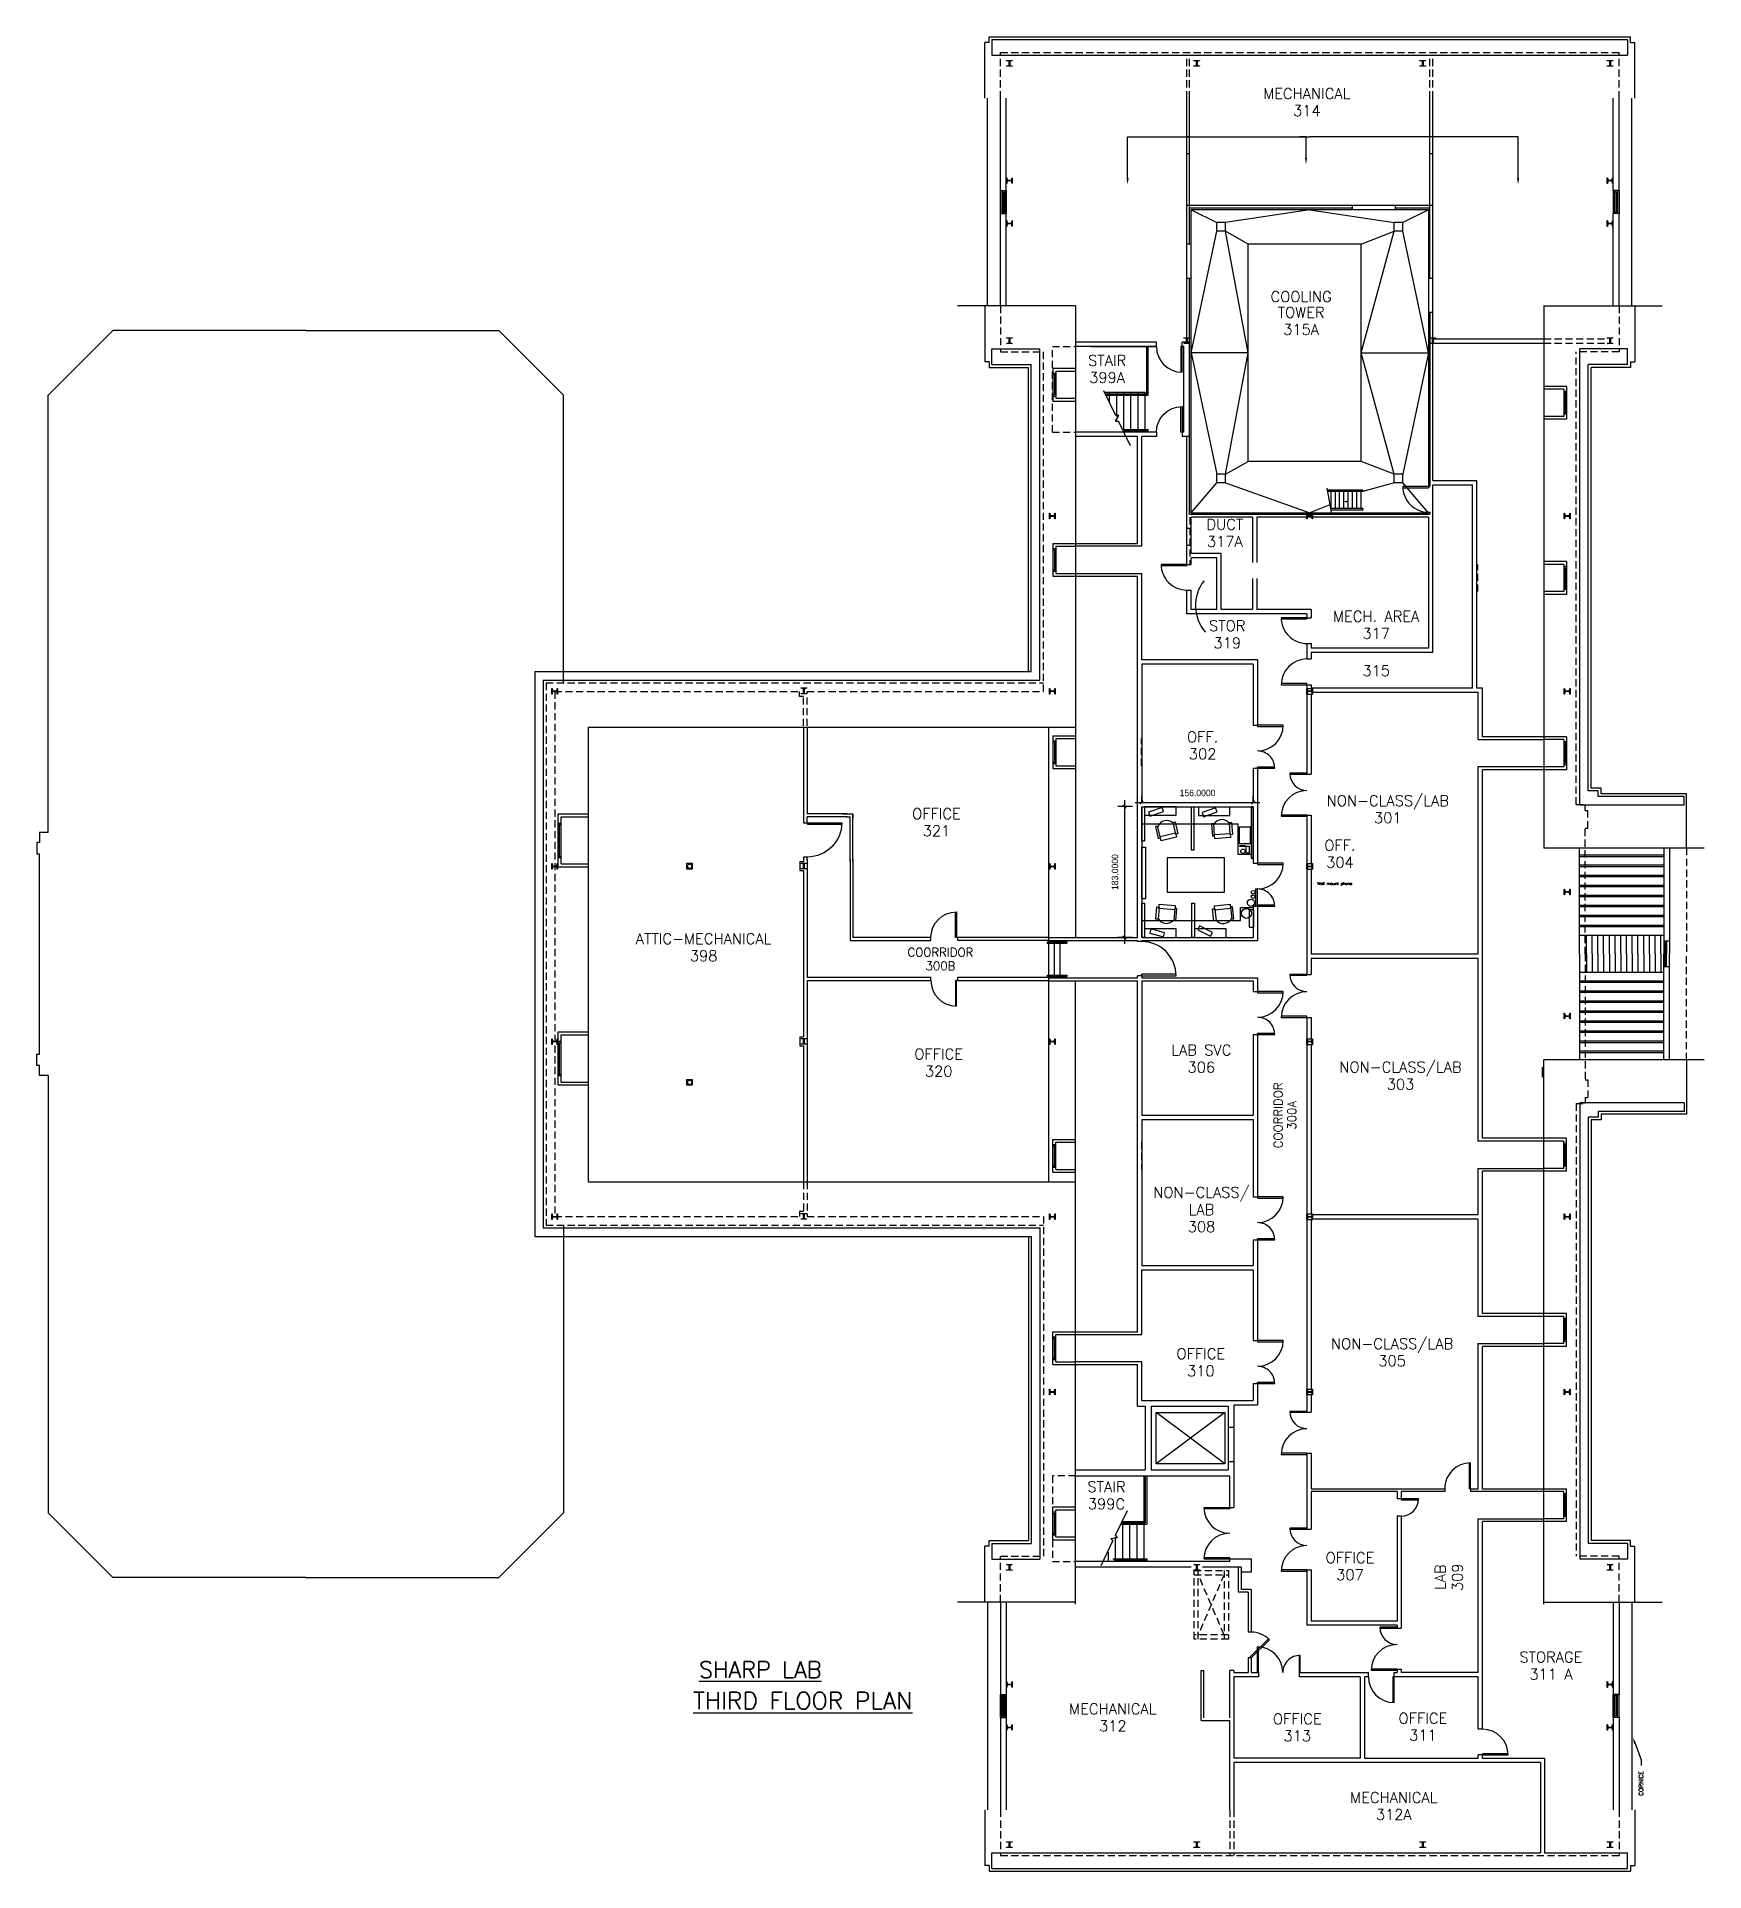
# Model space of a CAD drawing. Extents: x 481 to 2814, y 75 to 2641.
import ezdxf
from ezdxf.enums import TextEntityAlignment as Align

# ---------------------------------------------------------------- set-up
doc = ezdxf.new("R2010")
doc.units = 0
doc.header["$LTSCALE"] = 40
doc.header["$MEASUREMENT"] = 0
doc.linetypes.add('HIDDEN', pattern=[0.375, 0.25, -0.125])
doc.layers.get('0').update_dxf_attribs({"linetype": 'CONTINUOUS'})
doc.layers.get('Defpoints').update_dxf_attribs({"linetype": 'CONTINUOUS'})
for name, color, linetype in [('A-AREA-IDEN', 3, 'CONTINUOUS'), ('A-DOOR', 7, 'CONTINUOUS'), ('A-FLOR-IDEN', 7, 'CONTINUOUS'), ('A-FLOR-STRS', 7, 'CONTINUOUS'), ('A-GLAZ', 2, 'CONTINUOUS'), ('A-ROOF', 4, 'CONTINUOUS'), ('A-STRS-RAIL', 7, 'CONTINUOUS'), ('A-WALL', 2, 'CONTINUOUS'), ('S-COLS', 3, 'CONTINUOUS')]:
    doc.layers.add(name, color=color, linetype=linetype)
doc.styles.add('SIMPLEX', font='simplex', dxfattribs={"height": 23})
doc.dimstyles.get("Standard").update_dxf_attribs({"dimtxt": 0.18, "dimasz": 0.18, "dimexe": 0.18, "dimexo": 0.0625, "dimgap": 0.09, "dimtad": 0, "dimtih": 1, "dimtoh": 1, "dimdec": 4, "dimzin": 0, "dimdsep": 46, "dimtxsty": 'Standard', "dimcen": 0.09, "dimadec": 0, "dimazin": 0, "dimtfac": 1, "dimtdec": 4, "dimtofl": 0, "dimtmove": 0, "dimatfit": 3, "dimfxl": 0, "dimtolj": 1, "dimtzin": 0, "dimarcsym": 0})

msp = doc.modelspace()

# ---------------------------------------------------------------- texts
at = {"insert": (2272.57013, 1458.4903), "char_height": 4, "width": 118.953125, "attachment_point": 1, "style": 'SIMPLEX'}
msp.add_mtext('Wall mount phone', dxfattribs=at)
at = {"layer": 'A-AREA-IDEN', "style": 'SIMPLEX'}
msp.add_text('CORNICE', height=6, rotation=90, dxfattribs=at).set_placement((2728.06116, 180.79224))
at = {"layer": 'A-FLOR-IDEN', "style": 'SIMPLEX'}
for s, height, p in [('%%uSHARP LAB', 23, (1407.67086, 345.7771)), ('%%uTHIRD FLOOR PLAN', 24, (1399.6, 301.8))]:
    msp.add_text(s, height=height, dxfattribs=at).set_placement(p)

# ---------------------------------------------------------------- blocks, each defined once
blk = doc.blocks.new('AD081', base_point=(976.415, 314.205))
for p, q in [((976.353, 314.849), (976.314, 314.205)), ((976.353, 314.849), (976.477, 313.561)), ((975.415, 314.205), (976.314, 314.205)), ((976.477, 313.561), (976.516, 314.205)), ((976.516, 314.205), (977.415, 314.205))]:
    blk.add_line(p, q)
blk = doc.blocks.new('AD03A', base_point=(6.133, 5.024))
for p, q in [((6.133, 6.024), (6.133, 5.024)), ((6.182, 5.024), (6.182, 6.022)), ((6.133, 5.024), (6.182, 5.024))]:
    blk.add_line(p, q)
blk.add_arc((6.133, 5.024), 1, 0, 90)
blk = doc.blocks.new('Q')
at = {"layer": 'A-STRS-RAIL', "style": 'SIMPLEX'}
for tag, p in [('ROOM', (2, 4)), ('NUMBER', (2, -15.1))]:
    blk.add_attdef(tag, text='', height=12, dxfattribs=at).set_placement(p, align=Align.CENTER)
blk = doc.blocks.new('AD05A', base_point=(203.035, 424.492))
for p, q in [((203.035, 424.492), (203.084, 424.492)), ((203.035, 424.492), (203.035, 423.492)), ((203.084, 423.493), (203.084, 424.492))]:
    blk.add_line(p, q)
blk.add_arc((203.035, 424.492), 1, 270, 0)
blk = doc.blocks.new('5DOOR')
at = {"layer": 'A-DOOR', "xscale": 36, "yscale": 36, "zscale": 0.01}
blk.add_blockref('AD03A', (0, 0), dxfattribs=at)
at = {"layer": 'A-DOOR', "xscale": 24, "yscale": 24, "zscale": 0.01, "rotation": 180}
blk.add_blockref('AD05A', (60.1, 0), dxfattribs=at)
blk = doc.blocks.new('AD05B', base_point=(489.664, 570.31))
for p, q in [((489.664, 570.31), (489.699, 570.345)), ((490.371, 569.603), (489.664, 570.31)), ((489.699, 570.345), (490.405, 569.638))]:
    blk.add_line(p, q)
blk.add_arc((489.664, 570.31), 1, 315, 0)
blk = doc.blocks.new('AD04A', base_point=(489.664, 570.31))
for p, q in [((488.664, 571.31), (488.664, 570.31)), ((488.713, 570.31), (488.713, 571.309)), ((490.616, 570.31), (490.616, 571.309)), ((490.664, 571.31), (490.664, 570.31)), ((488.664, 570.31), (488.713, 570.31)), ((490.664, 570.31), (490.616, 570.31))]:
    blk.add_line(p, q)
for centre, start, end in [((488.664, 570.31), 0, 90), ((490.664, 570.31), 90, 180)]:
    blk.add_arc(centre, 1, start, end)
blk = doc.blocks.new('*D7')
at = {"color": 0, "lineweight": -2}
for p, q in [((2017.9, 1570), (2191.9, 1570)), ((2024.6, 1567.7), (2029.1, 1572.2)), ((2026.9, 1570), (2026.9, 1579)), ((2180.6, 1567.7), (2185.1, 1572.2)), ((2182.9, 1570), (2182.9, 1579))]:
    blk.add_line(p, q, dxfattribs=at)
at = {"layer": 'Defpoints', "color": 0}
for p in [(2182.9, 1570), (2026.9, 1564), (2182.9, 1564)]:
    blk.add_point(p, dxfattribs=at)
at = {"color": 0, "insert": (2104.9, 1583.1), "char_height": 9, "attachment_point": 5}
blk.add_mtext('\\A1;156.0000', dxfattribs=at)
blk = doc.blocks.new('*D8')
at = {"color": 0, "lineweight": -2}
for p, q in [((2004.9, 1561.7), (2000.4, 1566.2)), ((2002.6, 1573), (2002.6, 1372)), ((2014.1, 1564), (1993.6, 1564)), ((2014.1, 1381), (1993.6, 1381)), ((2004.9, 1378.7), (2000.4, 1383.2))]:
    blk.add_line(p, q, dxfattribs=at)
at = {"layer": 'Defpoints', "color": 0}
for p in [(2020.1, 1564), (2002.6, 1381), (2020.1, 1381)]:
    blk.add_point(p, dxfattribs=at)
at = {"color": 0, "insert": (1989.5, 1472.5), "char_height": 9, "attachment_point": 5, "rotation": 90}
blk.add_mtext('\\A1;183.0000', dxfattribs=at)

# ---------------------------------------------------------------- dimensions: what is measured, and where the dimension line sits
dim = msp.add_linear_dim(base=(2002.60364, 1380.96574), p1=(2020.11124, 1563.96574), p2=(2020.11124, 1380.96574), angle=90, dimstyle='Standard', override={"dimscale": 96, "dimtxt": 0.09375, "dimasz": 0.09375, "dimexe": 0.09375, "dimtad": 1, "dimtih": 0, "dimtoh": 0, "dimrnd": 0.125, "dimzin": 1, "dimtsz": 0.0234, "dimdle": 0.09375})
dim.commit()
dim.dimension.update_dxf_attribs({"geometry": '*D8', "text_midpoint": (1989.46364, 1472.46574)})
dim = msp.add_linear_dim(base=(2182.89123, 1569.96574), p1=(2026.89123, 1563.96574), p2=(2182.89123, 1563.96574), dimstyle='Standard', override={"dimscale": 96, "dimtxt": 0.09375, "dimasz": 0.09375, "dimexe": 0.09375, "dimtad": 1, "dimtih": 0, "dimtoh": 0, "dimrnd": 0.125, "dimzin": 1, "dimtsz": 0.0234, "dimdle": 0.09375})
dim.commit()
dim.dimension.update_dxf_attribs({"geometry": '*D7', "text_midpoint": (2104.89123, 1583.10574)})

# ---------------------------------------------------------------- linework, layer by layer
for p, q in [((2026.89123, 1539.96574), (2161.89123, 1539.96574)), ((2026.89123, 1404.96574), (2164.89123, 1404.96574))]:
    msp.add_line(p, q)
for points in [[(2026.89123, 1563.96574), (2030.89123, 1563.96574), (2030.89123, 1515.96574), (2026.89123, 1515.96574)], [(2030.89123, 1551.96574), (2074.89123, 1551.96574), (2074.89123, 1563.96574), (2030.89123, 1563.96574)], [(2038.30095, 1550.65761), (2057.23843, 1557.08972), (2055.3088, 1562.77096), (2036.37132, 1556.33885)], [(2077.48269, 1526.04199), (2074.54744, 1525.35043), (2070.63264, 1541.96631), (2073.56789, 1542.65787)], [(2100.08737, 1563.49532), (2096.08737, 1563.49532), (2096.08737, 1503.49532), (2100.08737, 1503.49532)], [(2106.08737, 1551.49532), (2150.08737, 1551.49532), (2150.08737, 1563.49532), (2106.08737, 1563.49532)], [(2113.32039, 1549.99583), (2132.1465, 1556.74696), (2130.12116, 1562.39479), (2111.29505, 1555.64366)], [(2125.69667, 1522.97513), (2128.7054, 1523.1789), (2127.55189, 1540.21071), (2124.54316, 1540.00694)], [(2153.77803, 1524.87698), (2150.7693, 1524.67321), (2149.6158, 1541.70503), (2152.62452, 1541.9088)], [(2179.89123, 1491.96574), (2182.89123, 1491.96574), (2182.89123, 1563.96574), (2179.89123, 1563.96574)], [(2050.0871, 1519.58742), (2053.02235, 1520.27899), (2049.10755, 1536.89487), (2046.1723, 1536.20331)], [(2075.46857, 1521.4408), (2053.94348, 1516.36936), (2052.56179, 1522.23379), (2074.08688, 1527.30524)], [(2151.04072, 1520.66572), (2128.97681, 1519.17141), (2128.56969, 1525.18264), (2150.6336, 1526.67695)], [(2163.12396, 1512.3589), (2178.96495, 1512.3589), (2178.96495, 1535.45613), (2163.12396, 1535.45613)], [(2026.89123, 1507.19074), (2031.97972, 1507.19074), (2031.97972, 1435.19074), (2026.89123, 1435.19074)], [(2142.65292, 1492.38557), (2062.65292, 1492.38557), (2062.65292, 1444.38557), (2142.65292, 1444.38557)], [(2164.09045, 1509.59561), (2171.48679, 1509.59561), (2171.48679, 1508.36415), (2164.09045, 1508.36415)], [(2172.71951, 1508.97988), (2177.03405, 1508.97988), (2177.03405, 1499.12826), (2172.71951, 1499.12826)], [(2185.89123, 1424.96574), (2188.89123, 1424.96574), (2188.89123, 1448.85983), (2185.89123, 1448.85983)], [(2026.89123, 1428.96574), (2030.89123, 1428.96574), (2030.89123, 1380.96574), (2026.89123, 1380.96574)], [(2048.12823, 1423.84177), (2051.13345, 1423.59159), (2049.71725, 1406.57961), (2046.71202, 1406.82979)], [(2051.46668, 1427.59442), (2073.5049, 1425.75979), (2073.00506, 1419.75556), (2050.96684, 1421.59019)], [(2076.17689, 1421.50679), (2073.17167, 1421.75697), (2071.75547, 1404.74498), (2074.76069, 1404.49481)], [(2096.89123, 1428.96574), (2100.89123, 1428.96574), (2100.89123, 1380.96574), (2096.89123, 1380.96574)], [(2125.96083, 1421.02216), (2128.95902, 1421.34595), (2130.79195, 1404.37381), (2127.79377, 1404.05002)], [(2128.52774, 1425.3394), (2150.51434, 1427.71388), (2151.16126, 1421.72371), (2129.17465, 1419.34923)], [(2153.9438, 1424.04423), (2150.94562, 1423.72043), (2152.77856, 1406.74829), (2155.77674, 1407.07208)], [(2183.50758, 1419.614), (2177.34528, 1419.614), (2177.34528, 1395.614), (2183.50758, 1395.614)], [(2030.89123, 1380.96574), (2074.89123, 1380.96574), (2074.89123, 1392.96574), (2030.89123, 1392.96574)], [(2038.04595, 1387.26621), (2057.30667, 1381.87877), (2058.9229, 1387.65698), (2039.66218, 1393.04443)], [(2100.89123, 1380.96574), (2144.89123, 1380.96574), (2144.89123, 1392.96574), (2100.89123, 1392.96574)], [(2105.16328, 1391.95215), (2122.99262, 1382.89043), (2125.71113, 1388.23923), (2107.88179, 1397.30095)]]:
    msp.add_lwpolyline(points, close=True)
for points in [[(2179.89123, 1496.96574), (2161.89123, 1496.96574), (2161.89123, 1539.96574)], [(2164.89123, 1404.96574), (2164.89123, 1422.96574), (2182.89123, 1422.96574), (2182.89123, 1404.96574)]]:
    msp.add_lwpolyline(points)
for centre, radius in [((2168.40498, 1501.59116), 3.0818), ((2182.58131, 1444.3286), 2.54117), ((2182.58131, 1438.17133), 2.54117), ((2173.33588, 1414.77372), 7), ((2179.49949, 1429.55115), 4.9309)]:
    msp.add_circle(centre, radius)
for centre, start, end in [((2061.71235, 1531.61135), 44.98527437, 161.52963089), ((2139.12667, 1532.9429), 35.60235543, 152.14671195), ((2061.71235, 1531.61135), 224.98527437, 225.98909749), ((2061.71235, 1531.61135), 340.52580776, 341.52963089), ((2139.12667, 1532.9429), 215.60235543, 216.60617855), ((2139.12667, 1532.9429), 331.14288883, 332.14671195), ((2061.40281, 1413.66794), 142.50960059, 143.51342371), ((2061.40281, 1413.66794), 26.96906719, 27.97289031), ((2140.9227, 1413.54794), 153.43221987, 154.43604299), ((2140.9227, 1413.54794), 37.89168648, 38.8955096), ((2061.40281, 1413.66794), 206.96906719, 323.51342371), ((2140.9227, 1413.54794), 217.89168648, 334.43604299)]:
    msp.add_arc(centre, 13, start, end)
at = {"layer": 'A-AREA-IDEN'}
for p, q in [((2007.05655, 2500.80737), (2261.40055, 2500.80737)), ((2007.05655, 2442.99638), (2007.05655, 2500.80737)), ((2256.71218, 2500.80737), (2247.71218, 2500.80737)), ((2256.71218, 2471.12733), (2256.71218, 2500.80737)), ((2553.2515, 2500.80737), (2261.40055, 2500.80737)), ((2553.2515, 2442.99638), (2553.2515, 2500.80737)), ((2716.87343, 253.81308), (2725.22249, 231.29706)), ((2725.22249, 231.29706), (2725.22249, 223.29923))]:
    msp.add_line(p, q, dxfattribs=at)
msp.add_arc((2158.31613, 1845.20323), 56.34478, 141.86119714, 221.3210834, dxfattribs=at)
for points in [[(2258.21218, 2471.12733), (2255.21218, 2471.12733), (2256.71218, 2462.12733)], [(2008.55655, 2442.99638), (2005.55655, 2442.99638), (2007.05655, 2433.99638)], [(2554.7515, 2442.99638), (2551.7515, 2442.99638), (2553.2515, 2433.99638)], [(2715.467, 253.29157), (2718.27985, 254.33459), (2713.74437, 262.25162)]]:
    msp.add_solid(points, dxfattribs=at)
at = {"layer": 'A-DOOR'}
for p, q in [((1732, 1377), (1732, 1381)), ((1769, 1381), (1769, 1377))]:
    msp.add_line(p, q, dxfattribs=at)
at = {"layer": 'A-FLOR-STRS'}
for p, q in [((1981.84069, 2130.48551), (1981.84069, 2143.46574)), ((1991.84069, 2109.5212), (1991.84069, 2143.46574)), ((2001.84069, 2087.46574), (2001.84069, 2143.46574)), ((2011.84069, 2087.46574), (2011.84069, 2143.46574)), ((2021.84069, 2087.46574), (2021.84069, 2143.46574)), ((2031.84069, 2087.46574), (2031.84069, 2143.46574)), ((2285.80133, 2009.59388), (2291.72552, 1975.82526)), ((2291.21485, 2004.79871), (2291.21485, 1980.79871)), ((2297.21485, 2004.79871), (2297.21485, 1980.79871)), ((2303.21485, 2004.79871), (2303.21485, 1980.79871)), ((2309.21485, 2004.79871), (2309.21485, 1980.79871)), ((2315.21485, 2004.79871), (2315.21485, 1980.79871)), ((2321.21485, 2004.79871), (2321.21485, 1980.79871)), ((2327.21485, 2004.79871), (2327.21485, 1980.79871)), ((2333.21485, 2004.79871), (2333.21485, 1980.79871)), ((1999.89123, 564.46574), (1999.89123, 508.46574)), ((2009.89123, 564.46574), (2009.89123, 508.46574)), ((2019.89123, 564.46574), (2019.89123, 508.46574)), ((1989.89123, 542.41027), (1989.89123, 508.46574)), ((1979.89123, 521.44596), (1979.89123, 508.46574))]:
    msp.add_line(p, q, dxfattribs=at)
at = {"layer": 'A-FLOR-STRS', "color": 7, "linetype": 'Continuous'}
for p, q in [((1894.65363, 1374.96574), (1894.65363, 1372.96574)), ((1894.65363, 1374.96574), (1922.05301, 1374.96574)), ((1894.65363, 1372.96574), (1922.05301, 1372.96574)), ((1904.30278, 1376.96574), (1904.30278, 1324.59926)), ((1912.30278, 1376.96574), (1912.30278, 1324.59926)), ((1922.05301, 1374.96574), (1922.05301, 1372.96574)), ((1894.65363, 1328.59926), (1894.65363, 1326.59926)), ((1894.65363, 1328.59926), (1922.05301, 1328.59926)), ((1894.65363, 1326.59926), (1922.05301, 1326.59926)), ((1922.05301, 1328.59926), (1922.05301, 1326.59926))]:
    msp.add_line(p, q, dxfattribs=at)
at = {"layer": 'A-FLOR-STRS'}
msp.add_solid([(2316.30855, 1989.04446), (2316.30855, 1992.04446), (2307.30855, 1990.54446)], dxfattribs=at)
at = {"layer": 'A-GLAZ', "color": 2}
for p, q in [((1829.39123, 2425.46574), (1829.39123, 2393.46574)), ((1837.39123, 2425.46574), (1837.39123, 2393.46574)), ((2686.39123, 2425.46574), (2686.39123, 2393.46574)), ((2694.39123, 2425.46574), (2694.39123, 2393.46574)), ((1829.39123, 290.46574), (1829.39123, 322.46574)), ((1837.39123, 290.46574), (1837.39123, 322.46574)), ((2686.39123, 290.46574), (2686.39123, 322.46574)), ((2694.39123, 290.46574), (2694.39123, 322.46574))]:
    msp.add_line(p, q, dxfattribs=at)
at = {"layer": 'A-GLAZ'}
for p, q in [((1831.58616, 2425.46574), (1831.58616, 2393.46574)), ((1833.58616, 2423.46574), (1833.58616, 2395.46574)), ((1835.58616, 2425.46574), (1835.58616, 2393.46574)), ((2688.1963, 2425.46574), (2688.1963, 2393.46574)), ((2690.1963, 2423.46574), (2690.1963, 2395.46574)), ((2692.1963, 2425.46574), (2692.1963, 2393.46574)), ((1902.74748, 2170.21574), (1902.74748, 2138.21574)), ((1904.74748, 2168.21574), (1904.74748, 2140.21574)), ((1906.74748, 2170.21574), (1906.74748, 2138.21574)), ((2617.03498, 2144.71574), (2617.03498, 2112.71574)), ((2619.03498, 2142.71574), (2619.03498, 2114.71574)), ((2621.03498, 2144.71574), (2621.03498, 2112.71574)), ((1902.74748, 1925.21574), (1902.74748, 1893.21574)), ((1906.74748, 1925.21574), (1906.74748, 1893.21574)), ((1904.74748, 1923.21574), (1904.74748, 1895.21574)), ((2617.03498, 1899.71574), (2617.03498, 1867.71574)), ((2621.03498, 1899.71574), (2621.03498, 1867.71574)), ((2619.03498, 1897.71574), (2619.03498, 1869.71574)), ((1902.74748, 1656.21574), (1902.74748, 1624.21574)), ((1904.74748, 1654.21574), (1904.74748, 1626.21574)), ((1906.74748, 1656.21574), (1906.74748, 1624.21574)), ((2617.03498, 1654.71574), (2617.03498, 1622.71574)), ((2619.03498, 1652.71574), (2619.03498, 1624.71574)), ((2621.03498, 1654.71574), (2621.03498, 1622.71574)), ((1210.78247, 1492.96574), (1210.78247, 1540.96574)), ((1214.78247, 1492.96574), (1214.78247, 1540.96574)), ((1212.78247, 1494.96574), (1212.78247, 1538.96574)), ((2756.89123, 1375.96574), (2756.89123, 1357.96574)), ((2758.89123, 1373.96574), (2758.89123, 1357.96574)), ((2760.89123, 1375.96574), (2760.89123, 1357.96574)), ((2764.89123, 1375.96574), (2764.89123, 1357.96574)), ((2756.89123, 1339.96574), (2756.89123, 1357.96574)), ((2758.89123, 1341.96574), (2758.89123, 1357.96574)), ((2760.89123, 1339.96574), (2760.89123, 1357.96574)), ((2764.89123, 1339.96574), (2764.89123, 1357.96574)), ((1210.78247, 1187.96574), (1210.78247, 1235.96574)), ((1212.78247, 1189.96574), (1212.78247, 1233.96574)), ((1214.78247, 1187.96574), (1214.78247, 1235.96574)), ((1902.74748, 1059.71574), (1902.74748, 1091.71574)), ((1904.74748, 1061.71574), (1904.74748, 1089.71574)), ((1906.74748, 1059.71574), (1906.74748, 1091.71574)), ((2617.03498, 1061.21574), (2617.03498, 1093.21574)), ((2619.03498, 1063.21574), (2619.03498, 1091.21574)), ((2621.03498, 1061.21574), (2621.03498, 1093.21574)), ((2617.03498, 816.21574), (2617.03498, 848.21574)), ((2621.03498, 816.21574), (2621.03498, 848.21574)), ((1902.74748, 790.71574), (1902.74748, 822.71574)), ((1906.74748, 790.71574), (1906.74748, 822.71574)), ((2619.03498, 818.21574), (2619.03498, 846.21574)), ((1904.74748, 792.71574), (1904.74748, 820.71574)), ((2617.03498, 571.21574), (2617.03498, 603.21574)), ((2619.03498, 573.21574), (2619.03498, 601.21574)), ((2621.03498, 571.21574), (2621.03498, 603.21574)), ((1902.74748, 545.71574), (1902.74748, 577.71574)), ((1904.74748, 547.71574), (1904.74748, 575.71574)), ((1906.74748, 545.71574), (1906.74748, 577.71574)), ((1831.58616, 290.46574), (1831.58616, 322.46574)), ((1833.58616, 292.46574), (1833.58616, 320.46574)), ((1835.58616, 290.46574), (1835.58616, 322.46574)), ((2688.1963, 290.46574), (2688.1963, 322.46574)), ((2690.1963, 292.46574), (2690.1963, 320.46574)), ((2692.1963, 290.46574), (2692.1963, 322.46574))]:
    msp.add_line(p, q, dxfattribs=at)
at = {"layer": 'A-GLAZ', "color": 2, "linetype": 'Continuous'}
for p, q in [((1831.58616, 2423.46574), (1835.58616, 2423.46574)), ((2692.1963, 2423.46574), (2688.1963, 2423.46574)), ((1831.58616, 2395.46574), (1835.58616, 2395.46574)), ((2692.1963, 2395.46574), (2688.1963, 2395.46574)), ((1902.74748, 2168.21574), (1906.74748, 2168.21574)), ((1902.74748, 2140.21574), (1906.74748, 2140.21574)), ((2621.03498, 2142.71574), (2617.03498, 2142.71574)), ((2621.03498, 2114.71574), (2617.03498, 2114.71574)), ((1902.74748, 1923.21574), (1906.74748, 1923.21574)), ((1902.74748, 1895.21574), (1906.74748, 1895.21574)), ((2621.03498, 1897.71574), (2617.03498, 1897.71574)), ((2621.03498, 1869.71574), (2617.03498, 1869.71574)), ((1902.74748, 1654.21574), (1906.74748, 1654.21574)), ((2621.03498, 1652.71574), (2617.03498, 1652.71574)), ((1902.74748, 1626.21574), (1906.74748, 1626.21574)), ((2621.03498, 1624.71574), (2617.03498, 1624.71574)), ((1210.78247, 1538.96574), (1214.78247, 1538.96574)), ((1210.78247, 1494.96574), (1214.78247, 1494.96574)), ((2760.89123, 1373.96574), (2756.89123, 1373.96574)), ((2760.89123, 1341.96574), (2756.89123, 1341.96574)), ((1210.78247, 1233.96574), (1214.78247, 1233.96574)), ((1210.78247, 1189.96574), (1214.78247, 1189.96574)), ((1902.74748, 1089.71574), (1906.74748, 1089.71574)), ((2621.03498, 1091.21574), (2617.03498, 1091.21574)), ((1902.74748, 1061.71574), (1906.74748, 1061.71574)), ((2621.03498, 1063.21574), (2617.03498, 1063.21574)), ((2621.03498, 846.21574), (2617.03498, 846.21574)), ((1902.74748, 820.71574), (1906.74748, 820.71574)), ((2621.03498, 818.21574), (2617.03498, 818.21574)), ((1902.74748, 792.71574), (1906.74748, 792.71574)), ((2621.03498, 601.21574), (2617.03498, 601.21574)), ((1902.74748, 575.71574), (1906.74748, 575.71574)), ((2621.03498, 573.21574), (2617.03498, 573.21574)), ((1902.74748, 547.71574), (1906.74748, 547.71574)), ((1831.58616, 320.46574), (1835.58616, 320.46574)), ((2692.1963, 320.46574), (2688.1963, 320.46574)), ((1831.58616, 292.46574), (1835.58616, 292.46574)), ((2692.1963, 292.46574), (2688.1963, 292.46574))]:
    msp.add_line(p, q, dxfattribs=at)
at = {"layer": 'A-GLAZ', "color": 4}
for p, q in [((2095.89123, 2398.79871), (2131.89123, 2380.79871)), ((2261.89123, 2398.79871), (2143.89123, 2380.79871)), ((2261.89123, 2398.79871), (2379.89123, 2380.79871)), ((2427.89123, 2398.79871), (2391.89123, 2380.79871)), ((2095.89123, 2198.79871), (2131.89123, 2368.79871)), ((2175.89123, 2198.79871), (2143.89123, 2368.79871)), ((2175.89123, 2350.79871), (2143.89123, 2368.79871)), ((2333.89123, 2198.79871), (2379.89123, 2368.79871)), ((2333.89123, 2350.79871), (2379.89123, 2368.79871)), ((2427.89123, 2198.79871), (2391.89123, 2368.79871)), ((2095.89123, 2198.79871), (2131.89123, 2028.79871)), ((2175.89123, 2198.79871), (2095.89123, 2198.79871)), ((2143.89123, 2028.79871), (2175.89123, 2198.79871)), ((2379.89123, 2028.79871), (2333.89123, 2198.79871)), ((2333.89123, 2198.79871), (2427.89123, 2198.79871)), ((2427.89123, 2198.79871), (2391.89123, 2028.79871)), ((2143.89123, 2028.79871), (2175.89123, 2046.79871)), ((2379.89123, 2028.79871), (2333.89123, 2046.79871)), ((2095.89123, 1974.79871), (2131.89123, 2016.79871)), ((2143.89123, 2016.79871), (2261.89123, 1974.79871)), ((2379.89123, 2016.79871), (2336.17694, 2004.79871)), ((2427.89123, 1974.79871), (2391.89123, 2016.79871)), ((2289.91982, 1986.11795), (2261.89123, 1974.79871))]:
    msp.add_line(p, q, dxfattribs=at)
at = {"layer": 'A-ROOF', "color": 4}
for p, q in [((2756.89123, 1495.96574), (2638.89123, 1495.96574)), ((2756.89123, 1493.96574), (2638.89123, 1493.96574)), ((2756.89123, 1481.96574), (2638.89123, 1481.96574)), ((2756.89123, 1479.96574), (2638.89123, 1479.96574)), ((2756.89123, 1467.96574), (2638.89123, 1467.96574)), ((2756.89123, 1465.96574), (2638.89123, 1465.96574)), ((2756.89123, 1453.96574), (2638.89123, 1453.96574)), ((2756.89123, 1451.96574), (2638.89123, 1451.96574)), ((2756.89123, 1439.96574), (2638.89123, 1439.96574)), ((2756.89123, 1437.96574), (2638.89123, 1437.96574)), ((2756.89123, 1425.96574), (2638.89123, 1425.96574)), ((2756.89123, 1423.96574), (2638.89123, 1423.96574)), ((2756.89123, 1411.96574), (2638.89123, 1411.96574)), ((2756.89123, 1409.96574), (2638.89123, 1409.96574)), ((2756.89123, 1397.96574), (2638.89123, 1397.96574)), ((2756.89123, 1395.96574), (2638.89123, 1395.96574)), ((2756.89123, 1319.96574), (2638.89123, 1319.96574)), ((2756.89123, 1317.96574), (2638.89123, 1317.96574)), ((2756.89123, 1305.96574), (2638.89123, 1305.96574)), ((2756.89123, 1303.96574), (2638.89123, 1303.96574)), ((2756.89123, 1291.96574), (2638.89123, 1291.96574)), ((2756.89123, 1289.96574), (2638.89123, 1289.96574)), ((2756.89123, 1277.96574), (2638.89123, 1277.96574)), ((2756.89123, 1275.96574), (2638.89123, 1275.96574)), ((2756.89123, 1263.96574), (2638.89123, 1263.96574)), ((2756.89123, 1261.96574), (2638.89123, 1261.96574)), ((2756.89123, 1249.96574), (2638.89123, 1249.96574)), ((2756.89123, 1247.96574), (2638.89123, 1247.96574)), ((2756.89123, 1235.96574), (2638.89123, 1235.96574)), ((2756.89123, 1233.96574), (2638.89123, 1233.96574)), ((2756.89123, 1221.96574), (2638.89123, 1221.96574)), ((2756.89123, 1219.96574), (2638.89123, 1219.96574))]:
    msp.add_line(p, q, dxfattribs=at)
at = {"layer": 'A-ROOF', "color": 4, "linetype": 'Continuous'}
for p, q in [((2648.86596, 1357.96574), (2648.86596, 1383.96574)), ((2656.86596, 1357.96574), (2656.86596, 1383.96574)), ((2664.86596, 1357.96574), (2664.86596, 1383.96574)), ((2672.86596, 1357.96574), (2672.86596, 1383.96574)), ((2680.86596, 1357.96574), (2680.86596, 1383.96574)), ((2688.86596, 1357.96574), (2688.86596, 1383.96574)), ((2696.86596, 1357.96574), (2696.86596, 1383.96574)), ((2704.86596, 1357.96574), (2704.86596, 1383.96574)), ((2712.86596, 1357.96574), (2712.86596, 1383.96574)), ((2720.86596, 1357.96574), (2720.86596, 1383.96574)), ((2728.86596, 1357.96574), (2728.86596, 1383.96574)), ((2736.86596, 1357.96574), (2736.86596, 1383.96574)), ((2744.86596, 1357.96574), (2744.86596, 1383.96574)), ((2752.86596, 1357.96574), (2752.86596, 1383.96574)), ((2648.86596, 1357.96574), (2648.86596, 1331.96574)), ((2656.86596, 1357.96574), (2656.86596, 1331.96574)), ((2664.86596, 1357.96574), (2664.86596, 1331.96574)), ((2672.86596, 1357.96574), (2672.86596, 1331.96574)), ((2680.86596, 1357.96574), (2680.86596, 1331.96574)), ((2688.86596, 1357.96574), (2688.86596, 1331.96574)), ((2696.86596, 1357.96574), (2696.86596, 1331.96574)), ((2704.86596, 1357.96574), (2704.86596, 1331.96574)), ((2712.86596, 1357.96574), (2712.86596, 1331.96574)), ((2720.86596, 1357.96574), (2720.86596, 1331.96574)), ((2728.86596, 1357.96574), (2728.86596, 1331.96574)), ((2736.86596, 1357.96574), (2736.86596, 1331.96574)), ((2744.86596, 1357.96574), (2744.86596, 1331.96574)), ((2752.86596, 1357.96574), (2752.86596, 1331.96574))]:
    msp.add_line(p, q, dxfattribs=at)
at = {"layer": 'A-STRS-RAIL'}
for p, q in [((2033.84362, 2141.46574), (2033.84362, 2207.46574)), ((2035.84362, 2139.46574), (2035.84362, 2207.46574)), ((1975.64911, 2143.46574), (2031.84069, 2143.46574)), ((1976.60311, 2141.46574), (2033.84362, 2141.46574)), ((1977.55711, 2139.46574), (2035.84362, 2139.46574)), ((2000.51553, 2091.33498), (2035.84362, 2091.33498)), ((2001.46954, 2089.33498), (2033.84362, 2089.33498)), ((2033.84362, 2087.46574), (2033.84362, 2089.33498)), ((2035.84362, 2087.46574), (2035.84362, 2091.33498)), ((2336.17694, 2006.79871), (2286.2917, 2006.79871)), ((2336.17694, 2004.79871), (2286.64257, 2004.79871)), ((2336.17694, 2006.79871), (2336.17694, 2004.79871)), ((2336.17694, 1980.79871), (2290.853, 1980.79871)), ((2336.17694, 1978.79871), (2291.20387, 1978.79871)), ((2336.17694, 1980.79871), (2336.17694, 1978.79871)), ((2029.89123, 628.46574), (2029.89123, 508.46574)), ((2031.89416, 628.46574), (2031.89416, 562.59649)), ((2033.89416, 628.46574), (2033.89416, 560.59649)), ((2000.12635, 564.46574), (2029.89123, 564.46574)), ((1998.56607, 560.59649), (2033.89416, 560.59649)), ((1999.52008, 562.59649), (2031.89416, 562.59649)), ((1986.25846, 512.33498), (2034.64481, 512.33498)), ((1988.25846, 510.33498), (2032.64481, 510.33498)), ((2032.64481, 508.46574), (2032.64481, 510.33498)), ((2034.64481, 508.46574), (2034.64481, 512.33498))]:
    msp.add_line(p, q, dxfattribs=at)
at = {"layer": 'A-WALL', "linetype": 'Continuous'}
for p, q in [((1807.39123, 2554.68949), (1807.39123, 2632.71574)), ((1813.39123, 2632.71574), (1807.39123, 2632.71574)), ((1813.39123, 2640.71574), (2710.39123, 2640.71574)), ((1813.39123, 2632.71574), (1813.39123, 2640.71574)), ((1817.3199, 2636.71574), (2706.46255, 2636.71574)), ((2710.39123, 2632.71574), (2710.39123, 2640.71574)), ((2710.39123, 2632.71574), (2716.39123, 2632.71574)), ((2716.39123, 2554.68949), (2716.39123, 2632.71574)), ((1817.3199, 2614.71574), (2706.46255, 2614.71574)), ((1829.39123, 2425.46574), (1837.39123, 2425.46574)), ((2694.39123, 2425.46574), (2686.39123, 2425.46574)), ((1829.39123, 2393.46574), (1837.39123, 2393.46574)), ((2694.39123, 2393.46574), (2686.39123, 2393.46574)), ((1807.39123, 2264.24198), (1807.39123, 2186.21574)), ((2716.39123, 2264.24198), (2716.39123, 2186.21574)), ((1813.39123, 2186.21574), (1807.39123, 2186.21574)), ((1813.39123, 2186.21574), (1813.39123, 2178.21574)), ((1817.3199, 2204.21574), (1884.39123, 2204.21574)), ((1817.3199, 2182.21574), (1872.39123, 2182.21574)), ((2706.46255, 2204.21574), (2639.39123, 2204.21574)), ((2706.46255, 2182.21574), (2651.39123, 2182.21574)), ((2710.39123, 2186.21574), (2716.39123, 2186.21574)), ((2710.39123, 2186.21574), (2710.39123, 2178.21574)), ((1813.39123, 2178.21574), (1868.39123, 2178.21574)), ((1902.74748, 2177.21574), (1934.46658, 2177.21574)), ((1902.74748, 2170.21574), (1906.74748, 2170.21574)), ((1906.74748, 2173.21574), (1934.46658, 2173.21574)), ((2710.39123, 2178.21574), (2655.39123, 2178.21574)), ((1902.74748, 2138.21574), (1906.74748, 2138.21574)), ((1902.74748, 2131.21574), (1934.46658, 2131.21574)), ((1906.74748, 2135.21574), (1934.46658, 2135.21574)), ((2621.03498, 2151.71574), (2589.31588, 2151.71574)), ((2617.03498, 2147.71574), (2589.31588, 2147.71574)), ((2621.03498, 2144.71574), (2617.03498, 2144.71574)), ((2617.03498, 2109.71574), (2589.31588, 2109.71574)), ((2621.03498, 2105.71574), (2589.31588, 2105.71574)), ((2621.03498, 2112.71574), (2617.03498, 2112.71574)), ((1902.74748, 1932.21574), (2020.89123, 1932.21574)), ((1902.74748, 1925.21574), (1906.74748, 1925.21574)), ((1906.74748, 1928.21574), (1934.46658, 1928.21574)), ((2026.89123, 1928.21574), (1934.46658, 1928.21574)), ((2621.03498, 1906.71574), (2589.31588, 1906.71574)), ((2617.03498, 1902.71574), (2589.31588, 1902.71574)), ((2621.03498, 1899.71574), (2617.03498, 1899.71574)), ((1902.74748, 1893.21574), (1906.74748, 1893.21574)), ((1902.74748, 1886.21574), (2020.89123, 1886.21574)), ((1906.74748, 1890.21574), (1934.46658, 1890.21574)), ((1934.46658, 1890.21574), (2026.89123, 1890.21574)), ((2617.03498, 1864.71574), (2589.31588, 1864.71574)), ((2621.03498, 1860.71574), (2589.31588, 1860.71574)), ((2621.03498, 1867.71574), (2617.03498, 1867.71574)), ((1177.89123, 1752.96574), (1177.89123, 962.96574)), ((1177.89123, 1752.96574), (1872.39123, 1752.96574)), ((1189.89123, 1740.96574), (1189.89123, 974.96574)), ((1189.89123, 1740.96574), (1884.39123, 1740.96574)), ((1896.30278, 1675.36977), (1896.30278, 1039.09791)), ((2182.89123, 1677.96574), (2188.89123, 1677.96574)), ((1902.74748, 1663.21574), (1934.46658, 1663.21574)), ((1902.74748, 1656.21574), (1906.74748, 1656.21574)), ((1906.74748, 1659.21574), (1934.46658, 1659.21574)), ((2497.03498, 1657.71574), (2589.31588, 1657.71574)), ((2621.03498, 1661.71574), (2503.39123, 1661.71574)), ((2617.03498, 1657.71574), (2589.31588, 1657.71574)), ((2621.03498, 1654.71574), (2617.03498, 1654.71574)), ((1902.74748, 1624.21574), (1906.74748, 1624.21574)), ((1902.74748, 1617.21574), (1934.46658, 1617.21574)), ((1906.74748, 1621.21574), (1934.46658, 1621.21574)), ((2182.89123, 1617.96574), (2188.89123, 1617.96574)), ((2589.31588, 1619.71574), (2497.03498, 1619.71574)), ((2617.03498, 1619.71574), (2589.31588, 1619.71574)), ((2621.03498, 1622.71574), (2617.03498, 1622.71574)), ((2621.03498, 1615.71574), (2503.39123, 1615.71574)), ((2026.89123, 1569.96574), (2182.89123, 1569.96574)), ((2785.68229, 1566.02762), (2639.39123, 1566.02762)), ((2665.39123, 1586.02762), (2651.39123, 1586.02762)), ((2669.39123, 1590.02762), (2655.39123, 1590.02762)), ((2785.68229, 1578.02762), (2665.39123, 1578.02762)), ((2788.89123, 1582.02762), (2669.39123, 1582.02762)), ((2785.68229, 1566.02762), (2785.68229, 1578.02762)), ((2788.89123, 1506.02762), (2788.89123, 1582.02762)), ((1210.78247, 1553.96574), (1253.30819, 1553.96574)), ((1210.78247, 1540.96574), (1214.78247, 1540.96574)), ((1214.78247, 1549.96574), (1253.30819, 1549.96574)), ((2026.89123, 1563.96574), (2182.89123, 1563.96574)), ((1210.78247, 1492.96574), (1214.78247, 1492.96574)), ((2813.68321, 1506.02762), (2589.31588, 1506.02762)), ((2638.89123, 1357.96574), (2638.89123, 1506.02762)), ((1210.78247, 1479.96574), (1253.30819, 1479.96574)), ((1214.78247, 1483.96574), (1253.30819, 1483.96574)), ((2182.89123, 1484.96574), (2188.89123, 1484.96574)), ((2182.89123, 1424.96574), (2188.89123, 1424.96574)), ((1896.30278, 1380.96574), (2020.89123, 1380.96574)), ((1896.30278, 1376.96574), (2020.89123, 1376.96574)), ((2026.89123, 1380.96574), (2182.89123, 1380.96574)), ((2026.89123, 1376.96574), (2188.89123, 1376.96574)), ((2638.89123, 1357.96574), (2638.89123, 1209.90386)), ((1896.30278, 1324.59926), (2020.89123, 1324.59926)), ((1896.30278, 1320.59926), (2020.89123, 1320.59926)), ((2026.89123, 1324.59926), (2188.89123, 1324.59926)), ((2026.89123, 1320.59926), (2182.89123, 1320.59926)), ((2182.89123, 1305.59926), (2188.89123, 1305.59926)), ((1210.78247, 1248.96574), (1253.30819, 1248.96574)), ((1210.78247, 1235.96574), (1214.78247, 1235.96574)), ((1214.78247, 1244.96574), (1253.30819, 1244.96574)), ((2182.89123, 1245.59926), (2188.89123, 1245.59926)), ((2813.68321, 1209.90386), (2589.31588, 1209.90386)), ((2788.89123, 1209.90386), (2788.89123, 1133.90386)), ((1210.78247, 1187.96574), (1214.78247, 1187.96574)), ((1210.78247, 1174.96574), (1253.30819, 1174.96574)), ((1214.78247, 1178.96574), (1253.30819, 1178.96574)), ((2785.68229, 1149.90386), (2639.39123, 1149.90386)), ((2665.39123, 1129.90386), (2651.39123, 1129.90386)), ((2785.68229, 1137.90386), (2665.39123, 1137.90386)), ((2788.89123, 1133.90386), (2669.39123, 1133.90386)), ((2785.68229, 1149.90386), (2785.68229, 1137.90386)), ((2669.39123, 1125.90386), (2655.39123, 1125.90386)), ((1902.74748, 1098.71574), (1934.46658, 1098.71574)), ((1902.74748, 1091.71574), (1906.74748, 1091.71574)), ((1906.74748, 1094.71574), (1934.46658, 1094.71574)), ((2589.31588, 1096.21574), (2497.03498, 1096.21574)), ((2621.03498, 1100.21574), (2503.39123, 1100.21574)), ((2617.03498, 1096.21574), (2515.39123, 1096.21574)), ((2621.03498, 1093.21574), (2617.03498, 1093.21574)), ((1902.74748, 1059.71574), (1906.74748, 1059.71574)), ((1902.74748, 1052.71574), (1934.46658, 1052.71574)), ((1906.74748, 1056.71574), (1934.46658, 1056.71574)), ((2497.03498, 1058.21574), (2589.31588, 1058.21574)), ((2621.03498, 1054.21574), (2503.39123, 1054.21574)), ((2617.03498, 1058.21574), (2589.31588, 1058.21574)), ((2621.03498, 1061.21574), (2617.03498, 1061.21574)), ((1189.89123, 974.96574), (1884.39123, 974.96574)), ((2497.39123, 993.06607), (2265.89123, 993.06607)), ((2497.39123, 987.06607), (2265.89123, 987.06607)), ((1177.89123, 962.96574), (1872.39123, 962.96574)), ((2589.31588, 851.21574), (2497.03498, 851.21574)), ((2621.03498, 855.21574), (2503.39123, 855.21574)), ((2617.03498, 851.21574), (2589.31588, 851.21574)), ((2621.03498, 848.21574), (2617.03498, 848.21574)), ((1902.74748, 829.71574), (2020.89123, 829.71574)), ((1902.74748, 822.71574), (1906.74748, 822.71574)), ((1906.74748, 825.71574), (1934.46658, 825.71574)), ((1934.46658, 825.71574), (2026.89123, 825.71574)), ((2497.03498, 813.21574), (2589.31588, 813.21574)), ((2621.03498, 809.21574), (2503.39123, 809.21574)), ((2617.03498, 813.21574), (2589.31588, 813.21574)), ((2621.03498, 816.21574), (2617.03498, 816.21574)), ((1902.74748, 790.71574), (1906.74748, 790.71574)), ((1902.74748, 783.71574), (2020.89123, 783.71574)), ((1906.74748, 787.71574), (1934.46658, 787.71574)), ((2026.89123, 787.71574), (1934.46658, 787.71574)), ((2383.89123, 606.21574), (2263.89123, 606.21574)), ((2450.59851, 606.21574), (2389.89123, 606.21574)), ((2589.31588, 606.21574), (2486.59851, 606.21574)), ((2617.03498, 606.21574), (2589.31588, 606.21574)), ((2621.03498, 603.21574), (2617.03498, 603.21574)), ((1902.74748, 584.71574), (1934.46658, 584.71574)), ((1902.74748, 577.71574), (1906.74748, 577.71574)), ((1906.74748, 580.71574), (1934.46658, 580.71574)), ((2617.03498, 568.21574), (2589.31588, 568.21574)), ((2621.03498, 571.21574), (2617.03498, 571.21574)), ((1902.74748, 545.71574), (1906.74748, 545.71574)), ((1906.74748, 542.71574), (1934.46658, 542.71574)), ((2621.03498, 564.21574), (2589.31588, 564.21574)), ((1807.39123, 451.68949), (1807.39123, 529.71574)), ((1813.39123, 529.71574), (1807.39123, 529.71574)), ((1813.39123, 537.71574), (1868.39123, 537.71574)), ((1813.39123, 529.71574), (1813.39123, 537.71574)), ((1817.3199, 533.71574), (1872.39123, 533.71574)), ((1902.74748, 538.71574), (1934.46658, 538.71574)), ((2706.46255, 533.71574), (2651.39123, 533.71574)), ((2710.39123, 537.71574), (2655.39123, 537.71574)), ((2710.39123, 529.71574), (2710.39123, 537.71574)), ((2710.39123, 529.71574), (2716.39123, 529.71574)), ((2716.39123, 451.68949), (2716.39123, 529.71574)), ((1817.3199, 511.71574), (1884.39123, 511.71574)), ((2706.46255, 511.71574), (2639.39123, 511.71574)), ((1829.39123, 322.46574), (1837.39123, 322.46574)), ((2694.39123, 322.46574), (2686.39123, 322.46574)), ((1829.39123, 290.46574), (1837.39123, 290.46574)), ((2694.39123, 290.46574), (2686.39123, 290.46574)), ((1807.39123, 161.24198), (1807.39123, 83.21574)), ((2716.39123, 161.24198), (2716.39123, 83.21574)), ((1813.39123, 83.21574), (1807.39123, 83.21574)), ((1813.39123, 83.21574), (1813.39123, 75.21574)), ((1817.3199, 101.21574), (2584.39123, 101.21574)), ((1817.3199, 79.21574), (2706.46255, 79.21574)), ((2590.39123, 101.21574), (2706.46255, 101.21574)), ((2710.39123, 83.21574), (2716.39123, 83.21574)), ((2710.39123, 83.21574), (2710.39123, 75.21574)), ((1813.39123, 75.21574), (2710.39123, 75.21574))]:
    msp.add_line(p, q, dxfattribs=at)
at = {"layer": 'A-WALL'}
for p, q in [((1817.3199, 2636.71574), (1817.3199, 2614.71574)), ((2706.46255, 2636.71574), (2706.46255, 2614.71574)), ((1811.2484, 2264.24198), (1811.2484, 2554.68949)), ((1829.39123, 2264.24198), (1829.39123, 2554.68949)), ((1837.39123, 2264.24198), (1837.39123, 2554.68949)), ((2089.89123, 2213.46574), (2089.89123, 2554.68949)), ((2093.89123, 2350.79871), (2093.89123, 2554.68949)), ((2429.89123, 2302.79871), (2429.89123, 2554.68949)), ((2433.89123, 2020.09888), (2433.89123, 2554.68949)), ((2686.39123, 2425.46574), (2686.39123, 2554.68949)), ((2694.39123, 2425.46574), (2694.39123, 2554.68949)), ((2712.53406, 2264.24198), (2712.53406, 2554.68949)), ((2093.89123, 2500.79871), (2089.89123, 2500.79871)), ((2433.89123, 2500.79871), (2429.89123, 2500.79871)), ((2093.89123, 2476.79871), (2089.89123, 2476.79871)), ((2433.89123, 2476.79871), (2429.89123, 2476.79871)), ((2433.89123, 2404.79871), (2089.89123, 2404.79871)), ((2321.4675, 2400.79871), (2093.89123, 2400.79871)), ((2095.89123, 1974.79871), (2095.89123, 2398.79871)), ((2427.89123, 2398.79871), (2095.89123, 2398.79871)), ((2321.4675, 2398.79871), (2321.4675, 2404.79871)), ((2381.89123, 2398.79871), (2381.89123, 2404.79871)), ((2429.89123, 2400.79871), (2381.89123, 2400.79871)), ((2427.89123, 2398.79871), (2427.89123, 2011.7833)), ((2686.39123, 2264.24198), (2686.39123, 2393.46574)), ((2694.39123, 2264.24198), (2694.39123, 2393.46574)), ((2131.89123, 2368.79871), (2131.89123, 2380.79871)), ((2143.89123, 2380.79871), (2131.89123, 2380.79871)), ((2143.89123, 2368.79871), (2131.89123, 2368.79871)), ((2143.89123, 2368.79871), (2143.89123, 2380.79871)), ((2379.89123, 2368.79871), (2379.89123, 2380.79871)), ((2391.89123, 2380.79871), (2379.89123, 2380.79871)), ((2391.89123, 2368.79871), (2379.89123, 2368.79871)), ((2391.89123, 2368.79871), (2391.89123, 2380.79871)), ((2095.89123, 2350.79871), (2089.89123, 2350.79871)), ((2175.89123, 2046.79871), (2175.89123, 2350.79871)), ((2333.89123, 2350.79871), (2175.89123, 2350.79871)), ((2333.89123, 2046.79871), (2333.89123, 2350.79871)), ((2095.89123, 2302.79871), (2089.89123, 2302.79871)), ((2093.89123, 1972.79871), (2093.89123, 2302.79871)), ((2433.89123, 2302.79871), (2427.89123, 2302.79871)), ((1934.46658, 2264.24198), (1769.20637, 2264.24198)), ((1934.46658, 2264.24198), (1934.46658, 1380.96574)), ((2589.31588, 2264.24198), (2754.57608, 2264.24198)), ((2589.31588, 2264.24198), (2589.31588, 1506.02762)), ((2433.89123, 2254.79871), (2427.89123, 2254.79871)), ((2429.89123, 2254.79871), (2429.89123, 2011.7833)), ((587.86962, 2230.03925), (497.39123, 2139.56086)), ((857.89123, 2230.03925), (587.86962, 2230.03925)), ((857.89123, 2230.03925), (1127.91284, 2230.03925)), ((1127.91284, 2230.03925), (1218.39123, 2139.56086)), ((2047.3736, 2213.46574), (1934.46658, 2213.46574)), ((2047.3736, 2207.46574), (1934.46658, 2207.46574)), ((1956.27321, 2207.46574), (2047.3736, 2207.46574)), ((2047.3736, 2207.46574), (2047.3736, 2213.46574)), ((2047.3736, 2207.46574), (2047.3736, 2207.46574)), ((2093.89123, 2213.46574), (2083.3736, 2213.46574)), ((2083.3736, 2207.46574), (2083.3736, 2213.46574)), ((2083.3736, 2207.46574), (2083.3736, 2207.46574)), ((2083.3736, 2207.46574), (2085.89123, 2207.46574)), ((2085.89123, 2207.46574), (2083.3736, 2207.46574)), ((2085.89123, 2087.46574), (2085.89123, 2207.46574)), ((2433.89123, 2218.09888), (2589.31588, 2218.09888)), ((2433.89123, 2212.09888), (2589.31588, 2212.09888)), ((1817.3199, 2182.21574), (1817.3199, 2204.21574)), ((1872.39123, 1752.96574), (1872.39123, 2182.21574)), ((1884.39123, 1740.96574), (1884.39123, 2204.21574)), ((2639.39123, 1566.02762), (2639.39123, 2204.21574)), ((2651.39123, 1586.02762), (2651.39123, 2182.21574)), ((2706.46255, 2182.21574), (2706.46255, 2204.21574)), ((1868.39123, 1752.96574), (1868.39123, 2178.21574)), ((1902.74748, 2177.21574), (1902.74748, 2170.21574)), ((1906.74748, 2173.21574), (1906.74748, 2170.21574)), ((2655.39123, 1590.02762), (2655.39123, 2178.21574)), ((497.39123, 1527.96574), (497.39123, 2139.56086)), ((1218.39123, 1737.96574), (1218.39123, 2139.56086)), ((1902.74748, 2138.21574), (1902.74748, 2131.21574)), ((1906.74748, 2138.21574), (1906.74748, 2135.21574)), ((2617.03498, 2147.71574), (2617.03498, 2144.71574)), ((2621.03498, 2151.71574), (2621.03498, 2144.71574)), ((2617.03498, 2112.71574), (2617.03498, 2109.71574)), ((2621.03498, 2112.71574), (2621.03498, 2105.71574)), ((2047.3736, 2087.46574), (1934.46658, 2087.46574)), ((2020.89123, 2081.46574), (1934.46658, 2081.46574)), ((2020.89123, 1932.21574), (2020.89123, 2081.46574)), ((2026.89123, 1928.21574), (2026.89123, 2081.46574)), ((2047.3736, 2081.46574), (2026.89123, 2081.46574)), ((2047.3736, 2087.46574), (2047.3736, 2081.46574)), ((2083.3736, 2087.46574), (2083.3736, 2081.46574)), ((2085.89123, 2087.46574), (2083.3736, 2087.46574)), ((2093.89123, 2081.46574), (2083.3736, 2081.46574)), ((2089.89123, 1902.82516), (2089.89123, 2081.46574)), ((2143.89123, 2028.79871), (2131.89123, 2028.79871)), ((2131.89123, 2016.79871), (2131.89123, 2028.79871)), ((2143.89123, 2016.79871), (2143.89123, 2028.79871)), ((2333.89123, 2046.79871), (2175.89123, 2046.79871)), ((2379.89123, 2016.79871), (2379.89123, 2028.79871)), ((2391.89123, 2028.79871), (2379.89123, 2028.79871)), ((2391.89123, 2016.79871), (2391.89123, 2028.79871)), ((2143.89123, 2016.79871), (2131.89123, 2016.79871)), ((2391.89123, 2016.79871), (2379.89123, 2016.79871)), ((2427.89123, 2011.7833), (2429.89123, 2011.7833)), ((2433.89123, 2020.09888), (2495.39123, 2020.09888)), ((2433.89123, 1779.79871), (2433.89123, 2014.09888)), ((2433.89123, 2014.09888), (2489.39123, 2014.09888)), ((2489.39123, 1729.51894), (2489.39123, 2014.09888)), ((2495.39123, 1729.51894), (2495.39123, 2020.09888)), ((2427.89123, 1975.7833), (2429.89123, 1975.7833)), ((2427.89123, 1975.7833), (2427.89123, 1974.79871)), ((2429.89123, 1975.7833), (2429.89123, 1972.79871)), ((2093.89123, 1953.09841), (2089.89123, 1953.09841)), ((2093.89123, 1972.79871), (2429.89123, 1972.79871)), ((2095.89123, 1974.79871), (2427.89123, 1974.79871)), ((2181.89123, 1968.79871), (2095.89123, 1968.79871)), ((2095.89123, 1917.79871), (2095.89123, 1968.79871)), ((2181.89123, 1968.79871), (2181.89123, 1905.48881)), ((2427.89123, 1968.79871), (2187.89123, 1968.79871)), ((2187.89123, 1968.79871), (2187.89123, 1905.48881)), ((2427.89123, 1974.79871), (2427.89123, 1975.09888)), ((2427.89123, 1968.79871), (2427.89123, 1785.79871)), ((1902.74748, 1932.21574), (1902.74748, 1925.21574)), ((1906.74748, 1928.21574), (1906.74748, 1925.21574)), ((2093.89123, 1929.09841), (2089.89123, 1929.09841)), ((2089.89123, 1902.82516), (2095.89123, 1902.82516)), ((2137.89123, 1917.79871), (2095.89123, 1917.79871)), ((2131.89123, 1911.79871), (2095.89123, 1911.79871)), ((2095.89123, 1902.82516), (2095.89123, 1911.79871)), ((2131.89123, 1839.79871), (2131.89123, 1911.79871)), ((2137.89123, 1839.79871), (2137.89123, 1917.79871)), ((2617.03498, 1902.71574), (2617.03498, 1899.71574)), ((2621.03498, 1906.71574), (2621.03498, 1899.71574)), ((1902.74748, 1893.21574), (1902.74748, 1886.21574)), ((1906.74748, 1893.21574), (1906.74748, 1890.21574)), ((2020.89123, 1380.96574), (2020.89123, 1886.21574)), ((2026.89123, 1769.46574), (2026.89123, 1890.21574)), ((2026.89123, 1769.46574), (2026.89123, 1886.21574)), ((2181.89123, 1883.21848), (2181.89123, 1839.79871)), ((2187.89123, 1883.21848), (2187.89123, 1839.79871)), ((2089.89123, 1866.82516), (2095.89123, 1866.82516)), ((2089.89123, 1833.79871), (2089.89123, 1866.82516)), ((2095.89123, 1839.79871), (2095.89123, 1866.82516)), ((2617.03498, 1867.71574), (2617.03498, 1864.71574)), ((2621.03498, 1867.71574), (2621.03498, 1860.71574)), ((2257.89123, 1833.79871), (2089.89123, 1833.79871)), ((2131.89123, 1839.79871), (2095.89123, 1839.79871)), ((2181.89123, 1839.79871), (2137.89123, 1839.79871)), ((2263.89123, 1839.79871), (2187.89123, 1839.79871)), ((2257.89123, 1833.79871), (2257.89123, 1828.20047)), ((2257.89123, 1828.20047), (2263.89123, 1828.20047)), ((2263.89123, 1839.79871), (2263.89123, 1828.20047)), ((2257.89123, 1792.20047), (2263.89123, 1792.20047)), ((2257.89123, 1792.20047), (2257.89123, 1770.49094)), ((2257.89123, 1770.49094), (2263.89123, 1770.49094)), ((2263.89123, 1792.20047), (2263.89123, 1785.79871)), ((2427.89123, 1785.79871), (2263.89123, 1785.79871)), ((2433.89123, 1779.79871), (2263.89123, 1779.79871)), ((2263.89123, 1779.79871), (2263.89123, 1770.49094)), ((2188.89123, 1769.46574), (2026.89123, 1769.46574)), ((2026.89123, 1763.46574), (2026.89123, 1569.96574)), ((2182.89123, 1763.46574), (2026.89123, 1763.46574)), ((2182.89123, 1763.46574), (2182.89123, 1677.96574)), ((2188.89123, 1769.46574), (2188.89123, 1677.96574)), ((2257.89123, 1734.49094), (2257.89123, 1609.51226)), ((2257.89123, 1734.49094), (2263.89123, 1734.49094)), ((2263.89123, 1734.49094), (2263.89123, 1729.51894)), ((2489.39123, 1729.51894), (2263.89123, 1729.51894)), ((2263.89123, 1721.46574), (2263.89123, 1609.51226)), ((2497.39123, 1723.51894), (2265.89123, 1723.51894)), ((2503.39123, 1729.51894), (2495.39123, 1729.51894)), ((2497.39123, 1657.71574), (2497.39123, 1723.51894)), ((2503.39123, 1661.71574), (2503.39123, 1729.51894)), ((1253.30819, 1039.09791), (1253.30819, 1675.36977)), ((1253.30819, 1675.36977), (1934.46658, 1675.36977)), ((1554, 1675.5), (1554, 1552)), ((1559, 1675.5), (1559, 1554)), ((1902.74748, 1663.21574), (1902.74748, 1656.21574)), ((1906.74748, 1659.21574), (1906.74748, 1656.21574)), ((2617.03498, 1657.71574), (2617.03498, 1654.71574)), ((2621.03498, 1661.71574), (2621.03498, 1654.71574)), ((1902.74748, 1624.21574), (1902.74748, 1617.21574)), ((1906.74748, 1624.21574), (1906.74748, 1621.21574)), ((2182.89123, 1617.96574), (2182.89123, 1569.96574)), ((2188.89123, 1617.96574), (2188.89123, 1484.96574)), ((2497.39123, 1357.51894), (2497.39123, 1619.71574)), ((2617.03498, 1622.71574), (2617.03498, 1619.71574)), ((2621.03498, 1622.71574), (2621.03498, 1615.71574)), ((2257.89123, 1609.51226), (2263.89123, 1609.51226)), ((2503.39123, 1100.21574), (2503.39123, 1615.71574)), ((2665.39123, 1578.02762), (2665.39123, 1586.02762)), ((2669.39123, 1582.02762), (2669.39123, 1590.02762)), ((1210.78247, 1540.96574), (1210.78247, 1553.96574)), ((1214.78247, 1540.96574), (1214.78247, 1549.96574)), ((1554, 1552), (1554, 1541.5)), ((1554, 1541.5), (1559, 1541.5)), ((1554, 1541.5), (1559, 1541.5)), ((1615, 1554), (1559, 1554)), ((1615, 1550), (1559, 1550)), ((1559, 1546), (1559, 1550)), ((1559, 1541.5), (1559, 1547.5)), ((1609, 1554), (1623, 1554)), ((1614, 1550), (1619, 1550)), ((1617.25, 1554), (1619, 1554)), ((1619, 1488), (1619, 1550)), ((1619, 1546), (1619, 1550)), ((1623, 1552), (1623, 1554)), ((1623, 1554), (1623, 1548)), ((1623, 1488), (1623, 1552)), ((2026.89123, 1563.96574), (2026.89123, 1380.96574)), ((2182.89123, 1563.96574), (2182.89123, 1484.96574)), ((2257.89123, 1552.32307), (2257.89123, 1484.46574)), ((2257.89123, 1552.32307), (2263.89123, 1552.32307)), ((2263.89123, 1552.32307), (2263.89123, 1484.46574)), ((485.39123, 1513.96574), (481.39123, 1513.96574)), ((481.39123, 1513.96574), (481.39123, 1497.96574)), ((497.39123, 1527.96574), (485.39123, 1527.96574)), ((485.39123, 1527.96574), (485.39123, 1513.96574)), ((481.39123, 1497.96574), (485.39123, 1497.96574)), ((485.39123, 1217.96574), (485.39123, 1497.96574)), ((1210.78247, 1479.96574), (1210.78247, 1492.96574)), ((1214.78247, 1483.96574), (1214.78247, 1492.96574)), ((1553.89123, 1490.02134), (1553.89123, 1487.21705)), ((1554, 1493.5), (1554, 1487)), ((1559, 1493.5), (1554, 1493.5)), ((1559, 1489.5), (1559, 1493.5)), ((1559, 1490), (1559, 1325)), ((1619, 1490), (1619, 1377)), ((1619, 1490), (1619, 1381)), ((1623, 1490), (1623, 1381)), ((2756.89123, 1506.02762), (2756.89123, 1375.96574)), ((2764.89123, 1506.02762), (2764.89123, 1375.96574)), ((1390.78733, 1476.7), (1390.78733, 1484.87271)), ((1390.78733, 1484.87271), (1398.10601, 1484.87271)), ((1398.10601, 1476.7), (1390.78733, 1476.7)), ((1398.10601, 1484.87271), (1398.10601, 1476.7)), ((1548.70756, 1487.21705), (1548.70756, 1474.62787)), ((1548.70756, 1487.21705), (1553.89123, 1487.21705)), ((1548.70756, 1474.62787), (1553.89123, 1474.62787)), ((1553.89123, 1474.62787), (1553.89123, 1242.21705)), ((2257.89123, 1476.46574), (2257.89123, 1329.33082)), ((2263.89123, 1476.46574), (2263.89123, 1357.51894)), ((2182.89123, 1424.96574), (2182.89123, 1380.96574)), ((2188.89123, 1424.96574), (2188.89123, 1376.96574)), ((1619, 1377), (1623, 1377)), ((1732, 1381), (1623, 1381)), ((1623, 1377), (1732, 1377)), ((1896, 1381), (1769, 1381)), ((1896, 1377), (1770, 1377)), ((2020.89123, 1375.4031), (2020.89123, 1376.96574)), ((2026.89123, 1375.4031), (2020.89123, 1375.4031)), ((2026.89123, 1376.96574), (2026.89123, 1375.4031)), ((2756.89123, 1383.96574), (2638.89123, 1383.96574)), ((2764.89123, 1375.96574), (2756.89123, 1375.96574)), ((2497.39123, 1357.51894), (2263.89123, 1357.51894)), ((2497.39123, 1351.51894), (2263.89123, 1351.51894)), ((2263.89123, 1351.51894), (2263.89123, 1329.33082)), ((2497.39123, 1096.21574), (2497.39123, 1351.51894)), ((2756.89123, 1209.90386), (2756.89123, 1339.96574)), ((2764.89123, 1339.96574), (2756.89123, 1339.96574)), ((2764.89123, 1209.90386), (2764.89123, 1339.96574)), ((1731, 1325), (1559, 1325)), ((1559, 1321), (1732, 1321)), ((1559, 1321), (1559, 1039.5)), ((1732, 1321), (1732, 1326.25)), ((1896, 1325), (1769, 1325)), ((1769, 1325), (1769, 1321)), ((1769, 1321), (1896, 1321)), ((1934.46658, 448.86767), (1934.46658, 1320.59926)), ((2020.89123, 1324.59926), (2020.89123, 1327.4031)), ((2026.89123, 1327.4031), (2020.89123, 1327.4031)), ((2020.89123, 829.71574), (2020.89123, 1320.59926)), ((2026.89123, 1327.4031), (2026.89123, 1324.59926)), ((2026.89123, 1320.59926), (2026.89123, 1132.46574)), ((2182.89123, 1320.59926), (2182.89123, 1305.59926)), ((2188.89123, 1324.59926), (2188.89123, 1305.59926)), ((2257.89123, 1329.33082), (2263.89123, 1329.33082)), ((2756.89123, 1331.96574), (2638.89123, 1331.96574)), ((2257.89123, 1269.22498), (2257.89123, 717.11866)), ((2257.89123, 1269.22498), (2263.89123, 1269.22498)), ((2263.89123, 1269.22498), (2263.89123, 1239.46574)), ((1210.78247, 1235.96574), (1210.78247, 1248.96574)), ((1214.78247, 1235.96574), (1214.78247, 1244.96574)), ((1548.70756, 1242.21705), (1548.70756, 1229.62787)), ((1548.70756, 1242.21705), (1553.89123, 1242.21705)), ((2182.89123, 1245.59926), (2182.89123, 1132.46574)), ((2188.89123, 1245.59926), (2188.89123, 1018.46574)), ((2263.89123, 1231.46574), (2263.89123, 994.46574)), ((481.39123, 1217.96574), (485.39123, 1217.96574)), ((481.39123, 1201.96574), (481.39123, 1217.96574)), ((1548.70756, 1229.62787), (1553.89123, 1229.62787)), ((1553.89123, 1229.62787), (1553.89123, 1039.09791)), ((2589.31588, 448.86767), (2589.31588, 1209.90386)), ((485.39123, 1201.96574), (481.39123, 1201.96574)), ((485.39123, 1187.96574), (485.39123, 1201.96574)), ((497.39123, 1187.96574), (485.39123, 1187.96574)), ((497.39123, 1187.96574), (497.39123, 576.37062)), ((1210.78247, 1174.96574), (1210.78247, 1187.96574)), ((1214.78247, 1178.96574), (1214.78247, 1187.96574)), ((1390.78733, 1174.43199), (1390.78733, 1182.60469)), ((1390.78733, 1182.60469), (1398.10601, 1182.60469)), ((1398.10601, 1182.60469), (1398.10601, 1174.43199)), ((2587.39123, 1185.72398), (2587.39123, 1199.72398)), ((1398.10601, 1174.43199), (1390.78733, 1174.43199)), ((2026.89123, 1132.46574), (2182.89123, 1132.46574)), ((2639.39123, 1149.90386), (2639.39123, 511.71574)), ((2651.39123, 1129.90386), (2651.39123, 533.71574)), ((2665.39123, 1137.90386), (2665.39123, 1129.90386)), ((2669.39123, 1133.90386), (2669.39123, 1125.90386)), ((2026.89123, 1126.46574), (2026.89123, 922.46574)), ((2026.89123, 1126.46574), (2182.89123, 1126.46574)), ((2182.89123, 1126.46574), (2182.89123, 1018.46574)), ((2655.39123, 1125.90386), (2655.39123, 537.71574)), ((1902.74748, 1091.71574), (1902.74748, 1098.71574)), ((1906.74748, 1091.71574), (1906.74748, 1094.71574)), ((2617.03498, 1093.21574), (2617.03498, 1096.21574)), ((2621.03498, 1093.21574), (2621.03498, 1100.21574)), ((1902.74748, 1052.71574), (1902.74748, 1059.71574)), ((1906.74748, 1056.71574), (1906.74748, 1059.71574)), ((2497.39123, 993.06607), (2497.39123, 1058.21574)), ((2503.39123, 855.21574), (2503.39123, 1054.21574)), ((2617.03498, 1058.21574), (2617.03498, 1061.21574)), ((2621.03498, 1054.21574), (2621.03498, 1061.21574)), ((1934.46658, 1039.09791), (1253.30819, 1039.09791)), ((2182.89123, 1018.46574), (2188.89123, 1018.46574)), ((1218.39123, 977.96574), (1218.39123, 576.37062)), ((1884.39123, 974.96574), (1884.39123, 511.71574)), ((2263.89123, 986.46574), (2263.89123, 749.46574)), ((2497.39123, 851.21574), (2497.39123, 987.06607)), ((1868.39123, 962.96574), (1868.39123, 537.71574)), ((1872.39123, 962.96574), (1872.39123, 533.71574)), ((2182.89123, 958.46574), (2182.89123, 922.46574)), ((2182.89123, 958.46574), (2188.89123, 958.46574)), ((2188.89123, 958.46574), (2188.89123, 817.46574)), ((2026.89123, 922.46574), (2182.89123, 922.46574)), ((2026.89123, 916.46574), (2182.89123, 916.46574)), ((2026.89123, 825.71574), (2026.89123, 916.46574)), ((2182.89123, 916.46574), (2182.89123, 817.46574)), ((2617.03498, 848.21574), (2617.03498, 851.21574)), ((2621.03498, 848.21574), (2621.03498, 855.21574)), ((1902.74748, 822.71574), (1902.74748, 829.71574)), ((1906.74748, 822.71574), (1906.74748, 825.71574)), ((2182.89123, 817.46574), (2188.89123, 817.46574)), ((2497.39123, 610.21574), (2497.39123, 813.21574)), ((2503.39123, 610.21574), (2503.39123, 809.21574)), ((2617.03498, 813.21574), (2617.03498, 816.21574)), ((2621.03498, 809.21574), (2621.03498, 816.21574)), ((1902.74748, 783.71574), (1902.74748, 790.71574)), ((1906.74748, 787.71574), (1906.74748, 790.71574)), ((2020.89123, 725.46574), (2020.89123, 783.71574)), ((2026.89123, 733.46574), (2026.89123, 787.71574)), ((2182.89123, 757.46574), (2182.89123, 733.46574)), ((2182.89123, 757.46574), (2188.89123, 757.46574)), ((2188.89123, 757.46574), (2188.89123, 727.46574)), ((2020.89123, 725.46574), (2031.89123, 725.46574)), ((2026.89123, 733.46574), (2182.89123, 733.46574)), ((2031.89123, 725.46574), (2031.89123, 636.46574)), ((2039.89123, 725.46574), (2147.89123, 725.46574)), ((2039.89123, 725.46574), (2039.89123, 636.46574)), ((2147.89123, 725.46574), (2147.89123, 636.46574)), ((2155.89123, 727.46574), (2188.89123, 727.46574)), ((2155.89123, 727.46574), (2155.89123, 583.95191)), ((2263.89123, 741.46574), (2263.89123, 717.11866)), ((2143, 717), (2047, 645)), ((2143, 645), (2047, 717)), ((2047, 717), (2143, 717)), ((2047, 645), (2047, 717)), ((2143, 717), (2143, 645)), ((2147.89123, 696.46574), (2155.89123, 696.46574)), ((2257.89123, 717.11866), (2263.99794, 717.11866)), ((2143, 645), (2047, 645)), ((2147.89123, 648.46574), (2155.89123, 648.46574)), ((2257.89123, 659.92948), (2257.89123, 553.78231)), ((2257.89123, 659.92948), (2263.84073, 659.92948)), ((2263.84073, 659.92948), (2263.89123, 610.21574)), ((1934.46658, 636.46574), (2031.89123, 636.46574)), ((1934.46658, 628.46574), (2149.89123, 628.46574)), ((2039.89123, 636.46574), (2147.89123, 636.46574)), ((2149.89123, 583.95191), (2149.89123, 628.46574)), ((2263.89123, 610.21574), (2450.59851, 610.21574)), ((2263.89123, 606.21574), (2263.89123, 553.78231)), ((2383.89123, 606.21574), (2383.89123, 595.88439)), ((2389.89123, 595.88439), (2383.89123, 595.88439)), ((2389.89123, 606.21574), (2389.89123, 595.88439)), ((2450.59851, 610.21574), (2450.59851, 606.21574)), ((2486.59851, 610.21574), (2486.59851, 606.21574)), ((2486.59851, 610.21574), (2497.39123, 610.21574)), ((2503.39123, 610.21574), (2621.03498, 610.21574)), ((2617.03498, 603.21574), (2617.03498, 606.21574)), ((2621.03498, 603.21574), (2621.03498, 610.21574)), ((587.86962, 485.89223), (497.39123, 576.37062)), ((1127.91284, 485.89223), (1218.39123, 576.37062)), ((1902.74748, 577.71574), (1902.74748, 584.71574)), ((1906.74748, 577.71574), (1906.74748, 580.71574)), ((2149.89123, 583.95191), (2155.89123, 583.95191)), ((2383.89123, 571.88439), (2383.89123, 425.21574)), ((2389.89123, 571.88439), (2383.89123, 571.88439)), ((2389.89123, 571.88439), (2389.89123, 415.29231)), ((2497.39123, 353.21574), (2497.39123, 568.21574)), ((2497.39123, 568.21574), (2589.31588, 568.21574)), ((2617.03498, 568.21574), (2617.03498, 571.21574)), ((2621.03498, 564.21574), (2621.03498, 571.21574)), ((1902.74748, 538.71574), (1902.74748, 545.71574)), ((1906.74748, 542.71574), (1906.74748, 545.71574)), ((2257.89123, 553.78231), (2263.89123, 553.78231)), ((2503.39123, 273.94396), (2503.39123, 564.21574)), ((2589.31588, 564.21574), (2503.39123, 564.21574)), ((1817.3199, 533.71574), (1817.3199, 511.71574)), ((2706.46255, 533.71574), (2706.46255, 511.71574)), ((2149.89123, 508.46574), (1934.46658, 508.46574)), ((2095.89123, 500.46574), (1934.46658, 500.46574)), ((2165.89123, 500.46574), (2111.89123, 500.46574)), ((2149.89123, 511.95191), (2179.89123, 511.95191)), ((2149.89123, 508.46574), (2149.89123, 511.95191)), ((2161.89123, 500.46574), (2161.89123, 465.46574)), ((2165.89123, 500.46574), (2165.89123, 469.46574)), ((2179.89123, 493.46574), (2165.89123, 493.46574)), ((2179.89123, 511.95191), (2179.89123, 493.46574)), ((2257.89123, 496.59313), (2257.89123, 419.21574)), ((2257.89123, 496.59313), (2263.89123, 496.59313)), ((2263.89123, 496.59313), (2263.89123, 425.21574)), ((857.89123, 485.89223), (587.86962, 485.89223)), ((857.89123, 485.89223), (1127.91284, 485.89223)), ((2175.89123, 465.46574), (2161.89123, 465.46574)), ((2179.89123, 469.46574), (2165.89123, 469.46574)), ((2175.89123, 465.46574), (2175.89123, 409.65822)), ((2179.89123, 469.46574), (2179.89123, 409.65822)), ((1934.46658, 451.68949), (1769.20637, 451.68949)), ((1811.2484, 451.68949), (1811.2484, 161.24198)), ((1829.39123, 451.68949), (1829.39123, 161.24198)), ((1837.39123, 451.68949), (1837.39123, 161.24198)), ((2589.31588, 451.68949), (2754.57608, 451.68949)), ((2686.39123, 451.68949), (2686.39123, 322.46574)), ((2694.39123, 451.68949), (2694.39123, 322.46574)), ((2712.53406, 451.68949), (2712.53406, 161.24198)), ((2383.89123, 419.21574), (2257.89123, 419.21574)), ((2383.89123, 425.21574), (2263.89123, 425.21574)), ((2383.89123, 419.21574), (2383.89123, 415.29231)), ((2383.89123, 415.29231), (2389.89123, 415.29231)), ((2179.89123, 409.65822), (2175.89123, 409.65822)), ((2179.89123, 409.46574), (2175.89123, 409.46574)), ((2179.89123, 373.65822), (2175.89123, 373.65822)), ((2175.89123, 373.65822), (2175.89123, 353.21574)), ((2179.89123, 373.65822), (2179.89123, 353.21574)), ((2109.89123, 286), (2109.89123, 356)), ((2109.89123, 356), (2113.89123, 356)), ((2113.89123, 290), (2113.89123, 356)), ((2149.89123, 290), (2149.89123, 356)), ((2155.89123, 356), (2149.89123, 356)), ((2155.89123, 356), (2155.89123, 353.21574)), ((2155.89123, 353.21574), (2175.89123, 353.21574)), ((2155.89123, 347.21574), (2155.89123, 233.21574)), ((2189.96318, 347.21574), (2155.89123, 347.21574)), ((2179.89123, 353.21574), (2189.96318, 353.21574)), ((2189.96318, 353.21574), (2189.96318, 347.21574)), ((2247.15236, 353.21574), (2343.89743, 353.21574)), ((2247.15236, 353.21574), (2247.15236, 347.21574)), ((2332.39123, 347.21574), (2247.15236, 347.21574)), ((2332.39123, 347.21574), (2332.39123, 233.21574)), ((2338.39123, 347.21574), (2338.39123, 233.21574)), ((2343.89743, 347.21574), (2338.39123, 347.21574)), ((2343.89743, 347.21574), (2343.89743, 353.21574)), ((2379.89743, 347.21574), (2379.89743, 353.21574)), ((2379.89743, 353.21574), (2383.89123, 353.21574)), ((2497.39123, 347.21574), (2379.89743, 347.21574)), ((2383.89123, 358.10313), (2383.89123, 353.21574)), ((2383.89123, 358.10313), (2389.89123, 358.10313)), ((2389.89123, 358.10313), (2389.89123, 353.21574)), ((2497.39123, 353.21574), (2389.89123, 353.21574)), ((2497.39123, 273.94396), (2497.39123, 347.21574)), ((2109.89123, 286), (2149.89123, 286)), ((2149.89123, 161.24198), (2149.89123, 286)), ((2686.39123, 290.46574), (2686.39123, 161.24198)), ((2694.39123, 290.46574), (2694.39123, 161.24198)), ((2503.39123, 273.94396), (2497.39123, 273.94396)), ((2332.39123, 233.21574), (2155.89123, 233.21574)), ((2338.39123, 233.21574), (2497.39123, 233.21574)), ((2503.39123, 237.94396), (2497.39123, 237.94396)), ((2497.39123, 233.21574), (2497.39123, 237.94396)), ((2503.39123, 233.21574), (2503.39123, 237.94396)), ((2503.39123, 233.21574), (2590.39123, 233.21574)), ((2590.39123, 233.21574), (2590.39123, 101.21574)), ((2584.39123, 227.21574), (2155.89123, 227.21574)), ((2155.89123, 227.21574), (2155.89123, 161.24198)), ((2584.39123, 227.21574), (2584.39123, 101.21574)), ((1817.3199, 79.21574), (1817.3199, 101.21574)), ((2706.46255, 79.21574), (2706.46255, 101.21574))]:
    msp.add_line(p, q, dxfattribs=at)
at = {"layer": 'A-WALL', "linetype": 'HIDDEN'}
for p, q in [((1829.39123, 2618.71574), (2694.39123, 2618.71574)), ((1829.39123, 2554.68949), (1829.39123, 2618.71574)), ((2694.39123, 2554.68949), (2694.39123, 2618.71574)), ((2089.89123, 2554.68949), (2089.89123, 2614.71574)), ((2093.89123, 2554.68949), (2093.89123, 2614.71574)), ((2429.89123, 2554.68949), (2429.89123, 2614.71574)), ((2433.89123, 2554.68949), (2433.89123, 2614.71574)), ((1829.39123, 2264.24198), (1829.39123, 2200.21574)), ((2694.39123, 2264.24198), (2694.39123, 2200.21574)), ((1901.89123, 2087.46574), (1901.89123, 2207.46574)), ((1901.89123, 2207.46574), (1934.46658, 2207.46574)), ((2589.31588, 2218.09888), (2677.88293, 2218.09888)), ((2589.31588, 2212.09888), (2677.88293, 2212.09888)), ((1829.39123, 2200.21574), (1889.39123, 2200.21574)), ((1889.39123, 1724.96574), (1889.39123, 2200.21574)), ((2694.39123, 2200.21574), (2634.39123, 2200.21574)), ((2634.39123, 1567.21574), (2634.39123, 2200.21574)), ((1901.89123, 2087.46574), (1934.46658, 2087.46574)), ((2094, 1968.79871), (2094, 1902.82516)), ((2497.03498, 1864.71574), (2497.03498, 1902.71574)), ((1193.89123, 1736.96574), (1193.89123, 978.96574)), ((1193.89123, 1736.96574), (1889.39123, 1736.96574)), ((1205.89123, 1724.96574), (1205.89123, 990.96574)), ((1205.89123, 1724.96574), (1548.11629, 1724.96574)), ((1548.11629, 1718.06318), (1548.11629, 1724.96574)), ((1558.89123, 1724.96574), (1889.39123, 1724.96574)), ((1558.89123, 1676.83357), (1558.89123, 1724.96574)), ((1553.89123, 1718.06318), (1548.11629, 1718.06318)), ((1553.89123, 1676.83357), (1553.89123, 1718.06318)), ((2026.74748, 1621.21574), (2026.74748, 1659.21574)), ((2634.39123, 1567.21574), (2646.89123, 1567.21574)), ((2646.89123, 1558.71574), (2646.89123, 1567.21574)), ((2646.89123, 1558.71574), (2650.89123, 1558.71574)), ((2650.89123, 1533.71574), (2650.89123, 1558.71574)), ((2646.89123, 1357.96574), (2646.89123, 1533.71574)), ((2646.89123, 1533.71574), (2650.89123, 1533.71574)), ((2788.89123, 1506.02762), (2788.89123, 1357.96574)), ((2646.89123, 1357.96574), (2646.89123, 1182.21574)), ((2788.89123, 1209.90386), (2788.89123, 1357.96574)), ((2646.89123, 1182.21574), (2650.89123, 1182.21574)), ((2650.89123, 1182.21574), (2650.89123, 1157.21574)), ((2646.89123, 1157.21574), (2646.89123, 1148.71574)), ((2646.89123, 1157.21574), (2650.89123, 1157.21574)), ((2634.39123, 1148.71574), (2646.89123, 1148.71574)), ((2634.39123, 1148.71574), (2634.39123, 515.71574)), ((2026.74748, 1094.71574), (2026.74748, 1056.71574)), ((1553.89123, 1039.09791), (1553.89123, 997.8683)), ((1558.89123, 1039.09791), (1558.89123, 990.96574)), ((1193.89123, 978.96574), (1889.39123, 978.96574)), ((1205.89123, 990.96574), (1548.11629, 990.96574)), ((1548.11629, 997.8683), (1548.11629, 990.96574)), ((1553.89123, 997.8683), (1548.11629, 997.8683)), ((1558.89123, 990.96574), (1889.39123, 990.96574)), ((1889.39123, 990.96574), (1889.39123, 515.71574)), ((1901.89123, 628.46574), (1901.89123, 508.46574)), ((1934.46658, 628.46574), (1901.89123, 628.46574)), ((2497.03498, 568.21574), (2589.31588, 568.21574)), ((1829.39123, 451.68949), (1829.39123, 515.71574)), ((1829.39123, 515.71574), (1889.39123, 515.71574)), ((2694.39123, 515.71574), (2634.39123, 515.71574)), ((2694.39123, 451.68949), (2694.39123, 515.71574)), ((1901.89123, 508.46574), (1934.46658, 508.46574)), ((2100, 400), (2100, 496)), ((2100, 496), (2148, 496)), ((2100, 490), (2148, 490)), ((2106, 400), (2106, 496)), ((2142, 406), (2106, 490)), ((2142, 490), (2106, 406)), ((2142, 496), (2142, 400)), ((2148, 496), (2148, 400)), ((2148, 406), (2100, 406)), ((2148, 400), (2100, 400)), ((1829.39123, 161.24198), (1829.39123, 97.21574)), ((2149.89123, 161.24198), (2149.89123, 97.21574)), ((2155.89123, 161.24198), (2155.89123, 97.21574)), ((2694.39123, 161.24198), (2694.39123, 97.21574)), ((1829.39123, 97.21574), (2694.39123, 97.21574))]:
    msp.add_line(p, q, dxfattribs=at)
at = {"layer": 'S-COLS'}
for p, q in [((2257.89123, 1729.46574), (2265.89123, 1729.46574)), ((2257.89123, 1721.46574), (2265.89123, 1721.46574)), ((2257.89123, 1484.46574), (2265.87522, 1484.46574)), ((2257.89123, 1476.46574), (2265.87522, 1476.46574)), ((2257.89123, 1239.46574), (2265.86051, 1239.46574)), ((2257.89123, 1231.46574), (2266.0092, 1231.46574)), ((2257.89123, 994.46574), (2265.87592, 994.46574)), ((2257.89123, 986.46574), (2265.94641, 986.46574)), ((2257.89123, 741.46574), (2257.89123, 749.46574)), ((2257.89123, 749.46574), (2265.89123, 749.46574)), ((2265.89123, 749.46574), (2265.89123, 741.46574)), ((2265.89123, 741.46574), (2257.89123, 741.46574))]:
    msp.add_line(p, q, dxfattribs=at)
at = {"layer": 'S-COLS', "color": 3}
for points in [[(1845.89123, 2607.46574), (1845.89123, 2607.22556, -0.3666293647), (1845.71715, 2607.02006), (1842.56531, 2606.49475, 0.3666293647), (1842.39123, 2606.28925), (1842.39123, 2600.64222, 0.3666293647), (1842.56531, 2600.43672), (1845.71715, 2599.91142, -0.3666293647), (1845.89123, 2599.70592), (1845.89123, 2599.46574), (1837.89123, 2599.46574), (1837.89123, 2599.70592, -0.3666293647), (1838.06531, 2599.91142), (1841.21715, 2600.43672, 0.3666293647), (1841.39123, 2600.64222), (1841.39123, 2606.28925, 0.3666293647), (1841.21715, 2606.49475), (1838.06531, 2607.02006, -0.3666293647), (1837.89123, 2607.22556), (1837.89123, 2607.46574)], [(2107.89123, 2607.46574), (2107.89123, 2607.22556, -0.3666293647), (2107.71715, 2607.02006), (2104.56531, 2606.49475, 0.3666293647), (2104.39123, 2606.28925), (2104.39123, 2600.64222, 0.3666293647), (2104.56531, 2600.43672), (2107.71715, 2599.91142, -0.3666293647), (2107.89123, 2599.70592), (2107.89123, 2599.46574), (2099.89123, 2599.46574), (2099.89123, 2599.70592, -0.3666293647), (2100.06531, 2599.91142), (2103.21715, 2600.43672, 0.3666293647), (2103.39123, 2600.64222), (2103.39123, 2606.28925, 0.3666293647), (2103.21715, 2606.49475), (2100.06531, 2607.02006, -0.3666293647), (2099.89123, 2607.22556), (2099.89123, 2607.46574)], [(2423.89123, 2607.46574), (2423.89123, 2607.22556, -0.3666293647), (2423.71715, 2607.02006), (2420.56531, 2606.49475, 0.3666293647), (2420.39123, 2606.28925), (2420.39123, 2600.64222, 0.3666293647), (2420.56531, 2600.43672), (2423.71715, 2599.91142, -0.3666293647), (2423.89123, 2599.70592), (2423.89123, 2599.46574), (2415.89123, 2599.46574), (2415.89123, 2599.70592, -0.3666293647), (2416.06531, 2599.91142), (2419.21715, 2600.43672, 0.3666293647), (2419.39123, 2600.64222), (2419.39123, 2606.28925, 0.3666293647), (2419.21715, 2606.49475), (2416.06531, 2607.02006, -0.3666293647), (2415.89123, 2607.22556), (2415.89123, 2607.46574)], [(2685.89123, 2607.46574), (2685.89123, 2607.22556, -0.3666293647), (2685.71715, 2607.02006), (2682.56531, 2606.49475, 0.3666293647), (2682.39123, 2606.28925), (2682.39123, 2600.64222, 0.3666293647), (2682.56531, 2600.43672), (2685.71715, 2599.91142, -0.3666293647), (2685.89123, 2599.70592), (2685.89123, 2599.46574), (2677.89123, 2599.46574), (2677.89123, 2599.70592, -0.3666293647), (2678.06531, 2599.91142), (2681.21715, 2600.43672, 0.3666293647), (2681.39123, 2600.64222), (2681.39123, 2606.28925, 0.3666293647), (2681.21715, 2606.49475), (2678.06531, 2607.02006, -0.3666293647), (2677.89123, 2607.22556), (2677.89123, 2607.46574)], [(1837.89123, 2443.46574), (1838.13141, 2443.46574, -0.3666293647), (1838.33691, 2443.29165), (1838.86221, 2440.13982, 0.3666293647), (1839.06771, 2439.96574), (1844.71474, 2439.96574, 0.3666293647), (1844.92024, 2440.13982), (1845.44555, 2443.29165, -0.3666293647), (1845.65105, 2443.46574), (1845.89123, 2443.46574), (1845.89123, 2435.46574), (1845.65105, 2435.46574, -0.3666293647), (1845.44555, 2435.63982), (1844.92024, 2438.79165, 0.3666293647), (1844.71474, 2438.96574), (1839.06771, 2438.96574, 0.3666293647), (1838.86221, 2438.79165), (1838.33691, 2435.63982, -0.3666293647), (1838.13141, 2435.46574), (1837.89123, 2435.46574)], [(2677.89123, 2443.46574), (2678.13141, 2443.46574, -0.3666293647), (2678.33691, 2443.29165), (2678.86221, 2440.13982, 0.3666293647), (2679.06771, 2439.96574), (2684.71474, 2439.96574, 0.3666293647), (2684.92024, 2440.13982), (2685.44555, 2443.29165, -0.3666293647), (2685.65105, 2443.46574), (2685.89123, 2443.46574), (2685.89123, 2435.46574), (2685.65105, 2435.46574, -0.3666293647), (2685.44555, 2435.63982), (2684.92024, 2438.79165, 0.3666293647), (2684.71474, 2438.96574), (2679.06771, 2438.96574, 0.3666293647), (2678.86221, 2438.79165), (2678.33691, 2435.63982, -0.3666293647), (2678.13141, 2435.46574), (2677.89123, 2435.46574)], [(1837.89123, 2383.46574), (1838.13141, 2383.46574, -0.3666293647), (1838.33691, 2383.29165), (1838.86221, 2380.13982, 0.3666293647), (1839.06771, 2379.96574), (1844.71474, 2379.96574, 0.3666293647), (1844.92024, 2380.13982), (1845.44555, 2383.29165, -0.3666293647), (1845.65105, 2383.46574), (1845.89123, 2383.46574), (1845.89123, 2375.46574), (1845.65105, 2375.46574, -0.3666293647), (1845.44555, 2375.63982), (1844.92024, 2378.79165, 0.3666293647), (1844.71474, 2378.96574), (1839.06771, 2378.96574, 0.3666293647), (1838.86221, 2378.79165), (1838.33691, 2375.63982, -0.3666293647), (1838.13141, 2375.46574), (1837.89123, 2375.46574)], [(2677.89123, 2383.46574), (2678.13141, 2383.46574, -0.3666293647), (2678.33691, 2383.29165), (2678.86221, 2380.13982, 0.3666293647), (2679.06771, 2379.96574), (2684.71474, 2379.96574, 0.3666293647), (2684.92024, 2380.13982), (2685.44555, 2383.29165, -0.3666293647), (2685.65105, 2383.46574), (2685.89123, 2383.46574), (2685.89123, 2375.46574), (2685.65105, 2375.46574, -0.3666293647), (2685.44555, 2375.63982), (2684.92024, 2378.79165, 0.3666293647), (2684.71474, 2378.96574), (2679.06771, 2378.96574, 0.3666293647), (2678.86221, 2378.79165), (2678.33691, 2375.63982, -0.3666293647), (2678.13141, 2375.46574), (2677.89123, 2375.46574)], [(1845.89123, 2219.46574), (1845.89123, 2219.22556, -0.3666293647), (1845.71715, 2219.02006), (1842.56531, 2218.49475, 0.3666293647), (1842.39123, 2218.28925), (1842.39123, 2212.64222, 0.3666293647), (1842.56531, 2212.43672), (1845.71715, 2211.91142, -0.3666293647), (1845.89123, 2211.70592), (1845.89123, 2211.46574), (1837.89123, 2211.46574), (1837.89123, 2211.70592, -0.3666293647), (1838.06531, 2211.91142), (1841.21715, 2212.43672, 0.3666293647), (1841.39123, 2212.64222), (1841.39123, 2218.28925, 0.3666293647), (1841.21715, 2218.49475), (1838.06531, 2219.02006, -0.3666293647), (1837.89123, 2219.22556), (1837.89123, 2219.46574)], [(2093.89123, 2219.46574), (2093.89123, 2219.22556, -0.3666293647), (2093.71715, 2219.02006), (2090.56531, 2218.49475, 0.3666293647), (2090.39123, 2218.28925), (2090.39123, 2212.64222, 0.3666293647), (2090.56531, 2212.43672), (2093.71715, 2211.91142, -0.3666293647), (2093.89123, 2211.70592), (2093.89123, 2211.46574), (2085.89123, 2211.46574), (2085.89123, 2211.70592, -0.3666293647), (2086.06531, 2211.91142), (2089.21715, 2212.43672, 0.3666293647), (2089.39123, 2212.64222), (2089.39123, 2218.28925, 0.3666293647), (2089.21715, 2218.49475), (2086.06531, 2219.02006, -0.3666293647), (2085.89123, 2219.22556), (2085.89123, 2219.46574)], [(2437.89123, 2219.46574), (2437.89123, 2219.22556, -0.3666293647), (2437.71715, 2219.02006), (2434.56531, 2218.49475, 0.3666293647), (2434.39123, 2218.28925), (2434.39123, 2212.64222, 0.3666293647), (2434.56531, 2212.43672), (2437.71715, 2211.91142, -0.3666293647), (2437.89123, 2211.70592), (2437.89123, 2211.46574), (2429.89123, 2211.46574), (2429.89123, 2211.70592, -0.3666293647), (2430.06531, 2211.91142), (2433.21715, 2212.43672, 0.3666293647), (2433.39123, 2212.64222), (2433.39123, 2218.28925, 0.3666293647), (2433.21715, 2218.49475), (2430.06531, 2219.02006, -0.3666293647), (2429.89123, 2219.22556), (2429.89123, 2219.46574)], [(2685.89123, 2219.46574), (2685.89123, 2219.22556, -0.3666293647), (2685.71715, 2219.02006), (2682.56531, 2218.49475, 0.3666293647), (2682.39123, 2218.28925), (2682.39123, 2212.64222, 0.3666293647), (2682.56531, 2212.43672), (2685.71715, 2211.91142, -0.3666293647), (2685.89123, 2211.70592), (2685.89123, 2211.46574), (2677.89123, 2211.46574), (2677.89123, 2211.70592, -0.3666293647), (2678.06531, 2211.91142), (2681.21715, 2212.43672, 0.3666293647), (2681.39123, 2212.64222), (2681.39123, 2218.28925, 0.3666293647), (2681.21715, 2218.49475), (2678.06531, 2219.02006, -0.3666293647), (2677.89123, 2219.22556), (2677.89123, 2219.46574)], [(1897.89123, 1974.46574), (1898.13141, 1974.46574, -0.3666293647), (1898.33691, 1974.29165), (1898.86221, 1971.13982, 0.3666293647), (1899.06771, 1970.96574), (1904.71474, 1970.96574, 0.3666293647), (1904.92024, 1971.13982), (1905.44555, 1974.29165, -0.3666293647), (1905.65105, 1974.46574), (1905.89123, 1974.46574), (1905.89123, 1966.46574), (1905.65105, 1966.46574, -0.3666293647), (1905.44555, 1966.63982), (1904.92024, 1969.79165, 0.3666293647), (1904.71474, 1969.96574), (1899.06771, 1969.96574, 0.3666293647), (1898.86221, 1969.79165), (1898.33691, 1966.63982, -0.3666293647), (1898.13141, 1966.46574), (1897.89123, 1966.46574)], [(2257.89123, 1974.46574), (2258.13141, 1974.46574, -0.3666293647), (2258.33691, 1974.29165), (2258.86221, 1971.13982, 0.3666293647), (2259.06771, 1970.96574), (2264.71474, 1970.96574, 0.3666293647), (2264.92024, 1971.13982), (2265.44555, 1974.29165, -0.3666293647), (2265.65105, 1974.46574), (2265.89123, 1974.46574), (2265.89123, 1966.46574), (2265.65105, 1966.46574, -0.3666293647), (2265.44555, 1966.63982), (2264.92024, 1969.79165, 0.3666293647), (2264.71474, 1969.96574), (2259.06771, 1969.96574, 0.3666293647), (2258.86221, 1969.79165), (2258.33691, 1966.63982, -0.3666293647), (2258.13141, 1966.46574), (2257.89123, 1966.46574)], [(2617.89123, 1974.46574), (2618.13141, 1974.46574, -0.3666293647), (2618.33691, 1974.29165), (2618.86221, 1971.13982, 0.3666293647), (2619.06771, 1970.96574), (2624.71474, 1970.96574, 0.3666293647), (2624.92024, 1971.13982), (2625.44555, 1974.29165, -0.3666293647), (2625.65105, 1974.46574), (2625.89123, 1974.46574), (2625.89123, 1966.46574), (2625.65105, 1966.46574, -0.3666293647), (2625.44555, 1966.63982), (2624.92024, 1969.79165, 0.3666293647), (2624.71474, 1969.96574), (2619.06771, 1969.96574, 0.3666293647), (2618.86221, 1969.79165), (2618.33691, 1966.63982, -0.3666293647), (2618.13141, 1966.46574), (2617.89123, 1966.46574)], [(1201.89123, 1729.46574), (1202.13141, 1729.46574, -0.3666293647), (1202.33691, 1729.29165), (1202.86221, 1726.13982, 0.3666293647), (1203.06771, 1725.96574), (1208.71474, 1725.96574, 0.3666293647), (1208.92024, 1726.13982), (1209.44555, 1729.29165, -0.3666293647), (1209.65105, 1729.46574), (1209.89123, 1729.46574), (1209.89123, 1721.46574), (1209.65105, 1721.46574, -0.3666293647), (1209.44555, 1721.63982), (1208.92024, 1724.79165, 0.3666293647), (1208.71474, 1724.96574), (1203.06771, 1724.96574, 0.3666293647), (1202.86221, 1724.79165), (1202.33691, 1721.63982, -0.3666293647), (1202.13141, 1721.46574), (1201.89123, 1721.46574)], [(1550.39123, 1721.96574), (1550.39123, 1722.20592, -0.3666293647), (1550.56531, 1722.41142), (1553.71715, 1722.93672, 0.3666293647), (1553.89123, 1723.14222), (1553.89123, 1728.78925, 0.3666293647), (1553.71715, 1728.99475), (1550.56531, 1729.52006, -0.3666293647), (1550.39123, 1729.72556), (1550.39123, 1729.96574), (1558.39123, 1729.96574), (1558.39123, 1729.72556, -0.3666293647), (1558.21715, 1729.52006), (1555.06531, 1728.99475, 0.3666293647), (1554.89123, 1728.78925), (1554.89123, 1723.14222, 0.3666293647), (1555.06531, 1722.93672), (1558.21715, 1722.41142, -0.3666293647), (1558.39123, 1722.20592), (1558.39123, 1721.96574)], [(1897.89123, 1729.46574), (1898.13141, 1729.46574, -0.3666293647), (1898.33691, 1729.29165), (1898.86221, 1726.13982, 0.3666293647), (1899.06771, 1725.96574), (1904.71474, 1725.96574, 0.3666293647), (1904.92024, 1726.13982), (1905.44555, 1729.29165, -0.3666293647), (1905.65105, 1729.46574), (1905.89123, 1729.46574), (1905.89123, 1721.46574), (1905.65105, 1721.46574, -0.3666293647), (1905.44555, 1721.63982), (1904.92024, 1724.79165, 0.3666293647), (1904.71474, 1724.96574), (1899.06771, 1724.96574, 0.3666293647), (1898.86221, 1724.79165), (1898.33691, 1721.63982, -0.3666293647), (1898.13141, 1721.46574), (1897.89123, 1721.46574)], [(2257.89123, 1729.46574), (2258.13141, 1729.46574, -0.3666293647), (2258.33691, 1729.29165), (2258.86221, 1726.13982, 0.3666293647), (2259.06771, 1725.96574), (2264.71474, 1725.96574, 0.3666293647), (2264.92024, 1726.13982), (2265.44555, 1729.29165, -0.3666293647), (2265.65105, 1729.46574), (2265.89123, 1729.46574), (2265.89123, 1721.46574), (2265.65105, 1721.46574, -0.3666293647), (2265.44555, 1721.63982), (2264.92024, 1724.79165, 0.3666293647), (2264.71474, 1724.96574), (2259.06771, 1724.96574, 0.3666293647), (2258.86221, 1724.79165), (2258.33691, 1721.63982, -0.3666293647), (2258.13141, 1721.46574), (2257.89123, 1721.46574)], [(2617.89123, 1729.46574), (2618.13141, 1729.46574, -0.3666293647), (2618.33691, 1729.29165), (2618.86221, 1726.13982, 0.3666293647), (2619.06771, 1725.96574), (2624.71474, 1725.96574, 0.3666293647), (2624.92024, 1726.13982), (2625.44555, 1729.29165, -0.3666293647), (2625.65105, 1729.46574), (2625.89123, 1729.46574), (2625.89123, 1721.46574), (2625.65105, 1721.46574, -0.3666293647), (2625.44555, 1721.63982), (2624.92024, 1724.79165, 0.3666293647), (2624.71474, 1724.96574), (2619.06771, 1724.96574, 0.3666293647), (2618.86221, 1724.79165), (2618.33691, 1721.63982, -0.3666293647), (2618.13141, 1721.46574), (2617.89123, 1721.46574)], [(1201.89123, 1484.46574), (1202.13141, 1484.46574, -0.3666293647), (1202.33691, 1484.29165), (1202.86221, 1481.13982, 0.3666293647), (1203.06771, 1480.96574), (1208.71474, 1480.96574, 0.3666293647), (1208.92024, 1481.13982), (1209.44555, 1484.29165, -0.3666293647), (1209.65105, 1484.46574), (1209.89123, 1484.46574), (1209.89123, 1476.46574), (1209.65105, 1476.46574, -0.3666293647), (1209.44555, 1476.63982), (1208.92024, 1479.79165, 0.3666293647), (1208.71474, 1479.96574), (1203.06771, 1479.96574, 0.3666293647), (1202.86221, 1479.79165), (1202.33691, 1476.63982, -0.3666293647), (1202.13141, 1476.46574), (1201.89123, 1476.46574)], [(1550.39123, 1476.96574), (1550.39123, 1477.20592, -0.3666293647), (1550.56531, 1477.41142), (1553.71715, 1477.93672, 0.3666293647), (1553.89123, 1478.14222), (1553.89123, 1483.78925, 0.3666293647), (1553.71715, 1483.99475), (1550.56531, 1484.52006, -0.3666293647), (1550.39123, 1484.72556), (1550.39123, 1484.96574), (1558.39123, 1484.96574), (1558.39123, 1484.72556, -0.3666293647), (1558.21715, 1484.52006), (1555.06531, 1483.99475, 0.3666293647), (1554.89123, 1483.78925), (1554.89123, 1478.14222, 0.3666293647), (1555.06531, 1477.93672), (1558.21715, 1477.41142, -0.3666293647), (1558.39123, 1477.20592), (1558.39123, 1476.96574)], [(1897.89123, 1484.46574), (1898.13141, 1484.46574, -0.3666293647), (1898.33691, 1484.29165), (1898.86221, 1481.13982, 0.3666293647), (1899.06771, 1480.96574), (1904.71474, 1480.96574, 0.3666293647), (1904.92024, 1481.13982), (1905.44555, 1484.29165, -0.3666293647), (1905.65105, 1484.46574), (1905.89123, 1484.46574), (1905.89123, 1476.46574), (1905.65105, 1476.46574, -0.3666293647), (1905.44555, 1476.63982), (1904.92024, 1479.79165, 0.3666293647), (1904.71474, 1479.96574), (1899.06771, 1479.96574, 0.3666293647), (1898.86221, 1479.79165), (1898.33691, 1476.63982, -0.3666293647), (1898.13141, 1476.46574), (1897.89123, 1476.46574)], [(2257.89123, 1484.46574), (2258.13141, 1484.46574, -0.3666293647), (2258.33691, 1484.29165), (2258.86221, 1481.13982, 0.3666293647), (2259.06771, 1480.96574), (2264.71474, 1480.96574, 0.3666293647), (2264.92024, 1481.13982), (2265.44555, 1484.29165, -0.3666293647), (2265.65105, 1484.46574), (2265.89123, 1484.46574), (2265.89123, 1476.46574), (2265.65105, 1476.46574, -0.3666293647), (2265.44555, 1476.63982), (2264.92024, 1479.79165, 0.3666293647), (2264.71474, 1479.96574), (2259.06771, 1479.96574, 0.3666293647), (2258.86221, 1479.79165), (2258.33691, 1476.63982, -0.3666293647), (2258.13141, 1476.46574), (2257.89123, 1476.46574)], [(2617.89123, 1448.71574), (2618.13141, 1448.71574, -0.3666293647), (2618.33691, 1448.54165), (2618.86221, 1445.38982, 0.3666293647), (2619.06771, 1445.21574), (2624.71474, 1445.21574, 0.3666293647), (2624.92024, 1445.38982), (2625.44555, 1448.54165, -0.3666293647), (2625.65105, 1448.71574), (2625.89123, 1448.71574), (2625.89123, 1440.71574), (2625.65105, 1440.71574, -0.3666293647), (2625.44555, 1440.88982), (2624.92024, 1444.04165, 0.3666293647), (2624.71474, 1444.21574), (2619.06771, 1444.21574, 0.3666293647), (2618.86221, 1444.04165), (2618.33691, 1440.88982, -0.3666293647), (2618.13141, 1440.71574), (2617.89123, 1440.71574)], [(2617.89123, 1275.21574), (2618.13141, 1275.21574, -0.3666293647), (2618.33691, 1275.04165), (2618.86221, 1271.88982, 0.3666293647), (2619.06771, 1271.71574), (2624.71474, 1271.71574, 0.3666293647), (2624.92024, 1271.88982), (2625.44555, 1275.04165, -0.3666293647), (2625.65105, 1275.21574), (2625.89123, 1275.21574), (2625.89123, 1267.21574), (2625.65105, 1267.21574, -0.3666293647), (2625.44555, 1267.38982), (2624.92024, 1270.54165, 0.3666293647), (2624.71474, 1270.71574), (2619.06771, 1270.71574, 0.3666293647), (2618.86221, 1270.54165), (2618.33691, 1267.38982, -0.3666293647), (2618.13141, 1267.21574), (2617.89123, 1267.21574)], [(1201.89123, 1239.46574), (1202.13141, 1239.46574, -0.3666293647), (1202.33691, 1239.29165), (1202.86221, 1236.13982, 0.3666293647), (1203.06771, 1235.96574), (1208.71474, 1235.96574, 0.3666293647), (1208.92024, 1236.13982), (1209.44555, 1239.29165, -0.3666293647), (1209.65105, 1239.46574), (1209.89123, 1239.46574), (1209.89123, 1231.46574), (1209.65105, 1231.46574, -0.3666293647), (1209.44555, 1231.63982), (1208.92024, 1234.79165, 0.3666293647), (1208.71474, 1234.96574), (1203.06771, 1234.96574, 0.3666293647), (1202.86221, 1234.79165), (1202.33691, 1231.63982, -0.3666293647), (1202.13141, 1231.46574), (1201.89123, 1231.46574)], [(1550.39123, 1231.96574), (1550.39123, 1232.20592, -0.3666293647), (1550.56531, 1232.41142), (1553.71715, 1232.93672, 0.3666293647), (1553.89123, 1233.14222), (1553.89123, 1238.78925, 0.3666293647), (1553.71715, 1238.99475), (1550.56531, 1239.52006, -0.3666293647), (1550.39123, 1239.72556), (1550.39123, 1239.96574), (1558.39123, 1239.96574), (1558.39123, 1239.72556, -0.3666293647), (1558.21715, 1239.52006), (1555.06531, 1238.99475, 0.3666293647), (1554.89123, 1238.78925), (1554.89123, 1233.14222, 0.3666293647), (1555.06531, 1232.93672), (1558.21715, 1232.41142, -0.3666293647), (1558.39123, 1232.20592), (1558.39123, 1231.96574)], [(1550.39123, 1231.96574), (1550.39123, 1232.20592, -0.3666293647), (1550.56531, 1232.41142), (1553.71715, 1232.93672, 0.3666293647), (1553.89123, 1233.14222), (1553.89123, 1238.78925, 0.3666293647), (1553.71715, 1238.99475), (1550.56531, 1239.52006, -0.3666293647), (1550.39123, 1239.72556), (1550.39123, 1239.96574), (1558.39123, 1239.96574), (1558.39123, 1239.72556, -0.3666293647), (1558.21715, 1239.52006), (1555.06531, 1238.99475, 0.3666293647), (1554.89123, 1238.78925), (1554.89123, 1233.14222, 0.3666293647), (1555.06531, 1232.93672), (1558.21715, 1232.41142, -0.3666293647), (1558.39123, 1232.20592), (1558.39123, 1231.96574)], [(1897.89123, 1239.46574), (1898.13141, 1239.46574, -0.3666293647), (1898.33691, 1239.29165), (1898.86221, 1236.13982, 0.3666293647), (1899.06771, 1235.96574), (1904.71474, 1235.96574, 0.3666293647), (1904.92024, 1236.13982), (1905.44555, 1239.29165, -0.3666293647), (1905.65105, 1239.46574), (1905.89123, 1239.46574), (1905.89123, 1231.46574), (1905.65105, 1231.46574, -0.3666293647), (1905.44555, 1231.63982), (1904.92024, 1234.79165, 0.3666293647), (1904.71474, 1234.96574), (1899.06771, 1234.96574, 0.3666293647), (1898.86221, 1234.79165), (1898.33691, 1231.63982, -0.3666293647), (1898.13141, 1231.46574), (1897.89123, 1231.46574)], [(2257.89123, 1239.46574), (2258.13141, 1239.46574, -0.3666293647), (2258.33691, 1239.29165), (2258.86221, 1236.13982, 0.3666293647), (2259.06771, 1235.96574), (2264.71474, 1235.96574, 0.3666293647), (2264.92024, 1236.13982), (2265.44555, 1239.29165, -0.3666293647), (2265.65105, 1239.46574), (2265.89123, 1239.46574), (2265.89123, 1231.46574), (2265.65105, 1231.46574, -0.3666293647), (2265.44555, 1231.63982), (2264.92024, 1234.79165, 0.3666293647), (2264.71474, 1234.96574), (2259.06771, 1234.96574, 0.3666293647), (2258.86221, 1234.79165), (2258.33691, 1231.63982, -0.3666293647), (2258.13141, 1231.46574), (2257.89123, 1231.46574)], [(1201.89123, 994.46574), (1202.13141, 994.46574, -0.3666293647), (1202.33691, 994.29165), (1202.86221, 991.13982, 0.3666293647), (1203.06771, 990.96574), (1208.71474, 990.96574, 0.3666293647), (1208.92024, 991.13982), (1209.44555, 994.29165, -0.3666293647), (1209.65105, 994.46574), (1209.89123, 994.46574), (1209.89123, 986.46574), (1209.65105, 986.46574, -0.3666293647), (1209.44555, 986.63982), (1208.92024, 989.79165, 0.3666293647), (1208.71474, 989.96574), (1203.06771, 989.96574, 0.3666293647), (1202.86221, 989.79165), (1202.33691, 986.63982, -0.3666293647), (1202.13141, 986.46574), (1201.89123, 986.46574)], [(1550.39123, 986.96574), (1550.39123, 987.20592, -0.3666293647), (1550.56531, 987.41142), (1553.71715, 987.93672, 0.3666293647), (1553.89123, 988.14222), (1553.89123, 993.78925, 0.3666293647), (1553.71715, 993.99475), (1550.56531, 994.52006, -0.3666293647), (1550.39123, 994.72556), (1550.39123, 994.96574), (1558.39123, 994.96574), (1558.39123, 994.72556, -0.3666293647), (1558.21715, 994.52006), (1555.06531, 993.99475, 0.3666293647), (1554.89123, 993.78925), (1554.89123, 988.14222, 0.3666293647), (1555.06531, 987.93672), (1558.21715, 987.41142, -0.3666293647), (1558.39123, 987.20592), (1558.39123, 986.96574)], [(1897.89123, 994.46574), (1898.13141, 994.46574, -0.3666293647), (1898.33691, 994.29165), (1898.86221, 991.13982, 0.3666293647), (1899.06771, 990.96574), (1904.71474, 990.96574, 0.3666293647), (1904.92024, 991.13982), (1905.44555, 994.29165, -0.3666293647), (1905.65105, 994.46574), (1905.89123, 994.46574), (1905.89123, 986.46574), (1905.65105, 986.46574, -0.3666293647), (1905.44555, 986.63982), (1904.92024, 989.79165, 0.3666293647), (1904.71474, 989.96574), (1899.06771, 989.96574, 0.3666293647), (1898.86221, 989.79165), (1898.33691, 986.63982, -0.3666293647), (1898.13141, 986.46574), (1897.89123, 986.46574)], [(2257.89123, 994.46574), (2258.13141, 994.46574, -0.3666293647), (2258.33691, 994.29165), (2258.86221, 991.13982, 0.3666293647), (2259.06771, 990.96574), (2264.71474, 990.96574, 0.3666293647), (2264.92024, 991.13982), (2265.44555, 994.29165, -0.3666293647), (2265.65105, 994.46574), (2265.89123, 994.46574), (2265.89123, 986.46574), (2265.65105, 986.46574, -0.3666293647), (2265.44555, 986.63982), (2264.92024, 989.79165, 0.3666293647), (2264.71474, 989.96574), (2259.06771, 989.96574, 0.3666293647), (2258.86221, 989.79165), (2258.33691, 986.63982, -0.3666293647), (2258.13141, 986.46574), (2257.89123, 986.46574)], [(2617.89123, 994.46574), (2618.13141, 994.46574, -0.3666293647), (2618.33691, 994.29165), (2618.86221, 991.13982, 0.3666293647), (2619.06771, 990.96574), (2624.71474, 990.96574, 0.3666293647), (2624.92024, 991.13982), (2625.44555, 994.29165, -0.3666293647), (2625.65105, 994.46574), (2625.89123, 994.46574), (2625.89123, 986.46574), (2625.65105, 986.46574, -0.3666293647), (2625.44555, 986.63982), (2624.92024, 989.79165, 0.3666293647), (2624.71474, 989.96574), (2619.06771, 989.96574, 0.3666293647), (2618.86221, 989.79165), (2618.33691, 986.63982, -0.3666293647), (2618.13141, 986.46574), (2617.89123, 986.46574)], [(1897.89123, 749.46574), (1898.13141, 749.46574, -0.3666293647), (1898.33691, 749.29165), (1898.86221, 746.13982, 0.3666293647), (1899.06771, 745.96574), (1904.71474, 745.96574, 0.3666293647), (1904.92024, 746.13982), (1905.44555, 749.29165, -0.3666293647), (1905.65105, 749.46574), (1905.89123, 749.46574), (1905.89123, 741.46574), (1905.65105, 741.46574, -0.3666293647), (1905.44555, 741.63982), (1904.92024, 744.79165, 0.3666293647), (1904.71474, 744.96574), (1899.06771, 744.96574, 0.3666293647), (1898.86221, 744.79165), (1898.33691, 741.63982, -0.3666293647), (1898.13141, 741.46574), (1897.89123, 741.46574)], [(2257.89123, 749.46574), (2258.13141, 749.46574, -0.3666293647), (2258.33691, 749.29165), (2258.86221, 746.13982, 0.3666293647), (2259.06771, 745.96574), (2264.71474, 745.96574, 0.3666293647), (2264.92024, 746.13982), (2265.44555, 749.29165, -0.3666293647), (2265.65105, 749.46574), (2265.89123, 749.46574), (2265.89123, 741.46574), (2265.65105, 741.46574, -0.3666293647), (2265.44555, 741.63982), (2264.92024, 744.79165, 0.3666293647), (2264.71474, 744.96574), (2259.06771, 744.96574, 0.3666293647), (2258.86221, 744.79165), (2258.33691, 741.63982, -0.3666293647), (2258.13141, 741.46574), (2257.89123, 741.46574)], [(2617.89123, 749.46574), (2618.13141, 749.46574, -0.3666293647), (2618.33691, 749.29165), (2618.86221, 746.13982, 0.3666293647), (2619.06771, 745.96574), (2624.71474, 745.96574, 0.3666293647), (2624.92024, 746.13982), (2625.44555, 749.29165, -0.3666293647), (2625.65105, 749.46574), (2625.89123, 749.46574), (2625.89123, 741.46574), (2625.65105, 741.46574, -0.3666293647), (2625.44555, 741.63982), (2624.92024, 744.79165, 0.3666293647), (2624.71474, 744.96574), (2619.06771, 744.96574, 0.3666293647), (2618.86221, 744.79165), (2618.33691, 741.63982, -0.3666293647), (2618.13141, 741.46574), (2617.89123, 741.46574)], [(1845.89123, 504.46574), (1845.89123, 504.22556, -0.3666293647), (1845.71715, 504.02006), (1842.56531, 503.49475, 0.3666293647), (1842.39123, 503.28925), (1842.39123, 497.64222, 0.3666293647), (1842.56531, 497.43672), (1845.71715, 496.91142, -0.3666293647), (1845.89123, 496.70592), (1845.89123, 496.46574), (1837.89123, 496.46574), (1837.89123, 496.70592, -0.3666293647), (1838.06531, 496.91142), (1841.21715, 497.43672, 0.3666293647), (1841.39123, 497.64222), (1841.39123, 503.28925, 0.3666293647), (1841.21715, 503.49475), (1838.06531, 504.02006, -0.3666293647), (1837.89123, 504.22556), (1837.89123, 504.46574)], [(2107.89123, 504.46574), (2107.89123, 504.22556, -0.3666293647), (2107.71715, 504.02006), (2104.56531, 503.49475, 0.3666293647), (2104.39123, 503.28925), (2104.39123, 497.64222, 0.3666293647), (2104.56531, 497.43672), (2107.71715, 496.91142, -0.3666293647), (2107.89123, 496.70592), (2107.89123, 496.46574), (2099.89123, 496.46574), (2099.89123, 496.70592, -0.3666293647), (2100.06531, 496.91142), (2103.21715, 497.43672, 0.3666293647), (2103.39123, 497.64222), (2103.39123, 503.28925, 0.3666293647), (2103.21715, 503.49475), (2100.06531, 504.02006, -0.3666293647), (2099.89123, 504.22556), (2099.89123, 504.46574)], [(2685.89123, 504.46574), (2685.89123, 504.22556, -0.3666293647), (2685.71715, 504.02006), (2682.56531, 503.49475, 0.3666293647), (2682.39123, 503.28925), (2682.39123, 497.64222, 0.3666293647), (2682.56531, 497.43672), (2685.71715, 496.91142, -0.3666293647), (2685.89123, 496.70592), (2685.89123, 496.46574), (2677.89123, 496.46574), (2677.89123, 496.70592, -0.3666293647), (2678.06531, 496.91142), (2681.21715, 497.43672, 0.3666293647), (2681.39123, 497.64222), (2681.39123, 503.28925, 0.3666293647), (2681.21715, 503.49475), (2678.06531, 504.02006, -0.3666293647), (2677.89123, 504.22556), (2677.89123, 504.46574)], [(1837.89123, 340.46574), (1838.13141, 340.46574, -0.3666293647), (1838.33691, 340.29165), (1838.86221, 337.13982, 0.3666293647), (1839.06771, 336.96574), (1844.71474, 336.96574, 0.3666293647), (1844.92024, 337.13982), (1845.44555, 340.29165, -0.3666293647), (1845.65105, 340.46574), (1845.89123, 340.46574), (1845.89123, 332.46574), (1845.65105, 332.46574, -0.3666293647), (1845.44555, 332.63982), (1844.92024, 335.79165, 0.3666293647), (1844.71474, 335.96574), (1839.06771, 335.96574, 0.3666293647), (1838.86221, 335.79165), (1838.33691, 332.63982, -0.3666293647), (1838.13141, 332.46574), (1837.89123, 332.46574)], [(2677.89123, 340.46574), (2678.13141, 340.46574, -0.3666293647), (2678.33691, 340.29165), (2678.86221, 337.13982, 0.3666293647), (2679.06771, 336.96574), (2684.71474, 336.96574, 0.3666293647), (2684.92024, 337.13982), (2685.44555, 340.29165, -0.3666293647), (2685.65105, 340.46574), (2685.89123, 340.46574), (2685.89123, 332.46574), (2685.65105, 332.46574, -0.3666293647), (2685.44555, 332.63982), (2684.92024, 335.79165, 0.3666293647), (2684.71474, 335.96574), (2679.06771, 335.96574, 0.3666293647), (2678.86221, 335.79165), (2678.33691, 332.63982, -0.3666293647), (2678.13141, 332.46574), (2677.89123, 332.46574)], [(1837.89123, 280.46574), (1838.13141, 280.46574, -0.3666293647), (1838.33691, 280.29165), (1838.86221, 277.13982, 0.3666293647), (1839.06771, 276.96574), (1844.71474, 276.96574, 0.3666293647), (1844.92024, 277.13982), (1845.44555, 280.29165, -0.3666293647), (1845.65105, 280.46574), (1845.89123, 280.46574), (1845.89123, 272.46574), (1845.65105, 272.46574, -0.3666293647), (1845.44555, 272.63982), (1844.92024, 275.79165, 0.3666293647), (1844.71474, 275.96574), (1839.06771, 275.96574, 0.3666293647), (1838.86221, 275.79165), (1838.33691, 272.63982, -0.3666293647), (1838.13141, 272.46574), (1837.89123, 272.46574)], [(2677.89123, 280.46574), (2678.13141, 280.46574, -0.3666293647), (2678.33691, 280.29165), (2678.86221, 277.13982, 0.3666293647), (2679.06771, 276.96574), (2684.71474, 276.96574, 0.3666293647), (2684.92024, 277.13982), (2685.44555, 280.29165, -0.3666293647), (2685.65105, 280.46574), (2685.89123, 280.46574), (2685.89123, 272.46574), (2685.65105, 272.46574, -0.3666293647), (2685.44555, 272.63982), (2684.92024, 275.79165, 0.3666293647), (2684.71474, 275.96574), (2679.06771, 275.96574, 0.3666293647), (2678.86221, 275.79165), (2678.33691, 272.63982, -0.3666293647), (2678.13141, 272.46574), (2677.89123, 272.46574)], [(1845.89123, 116.46574), (1845.89123, 116.22556, -0.3666293647), (1845.71715, 116.02006), (1842.56531, 115.49475, 0.3666293647), (1842.39123, 115.28925), (1842.39123, 109.64222, 0.3666293647), (1842.56531, 109.43672), (1845.71715, 108.91142, -0.3666293647), (1845.89123, 108.70592), (1845.89123, 108.46574), (1837.89123, 108.46574), (1837.89123, 108.70592, -0.3666293647), (1838.06531, 108.91142), (1841.21715, 109.43672, 0.3666293647), (1841.39123, 109.64222), (1841.39123, 115.28925, 0.3666293647), (1841.21715, 115.49475), (1838.06531, 116.02006, -0.3666293647), (1837.89123, 116.22556), (1837.89123, 116.46574)], [(2107.89123, 116.46574), (2107.89123, 116.22556, -0.3666293647), (2107.71715, 116.02006), (2104.56531, 115.49475, 0.3666293647), (2104.39123, 115.28925), (2104.39123, 109.64222, 0.3666293647), (2104.56531, 109.43672), (2107.71715, 108.91142, -0.3666293647), (2107.89123, 108.70592), (2107.89123, 108.46574), (2099.89123, 108.46574), (2099.89123, 108.70592, -0.3666293647), (2100.06531, 108.91142), (2103.21715, 109.43672, 0.3666293647), (2103.39123, 109.64222), (2103.39123, 115.28925, 0.3666293647), (2103.21715, 115.49475), (2100.06531, 116.02006, -0.3666293647), (2099.89123, 116.22556), (2099.89123, 116.46574)], [(2423.89123, 116.46574), (2423.89123, 116.22556, -0.3666293647), (2423.71715, 116.02006), (2420.56531, 115.49475, 0.3666293647), (2420.39123, 115.28925), (2420.39123, 109.64222, 0.3666293647), (2420.56531, 109.43672), (2423.71715, 108.91142, -0.3666293647), (2423.89123, 108.70592), (2423.89123, 108.46574), (2415.89123, 108.46574), (2415.89123, 108.70592, -0.3666293647), (2416.06531, 108.91142), (2419.21715, 109.43672, 0.3666293647), (2419.39123, 109.64222), (2419.39123, 115.28925, 0.3666293647), (2419.21715, 115.49475), (2416.06531, 116.02006, -0.3666293647), (2415.89123, 116.22556), (2415.89123, 116.46574)], [(2685.89123, 116.46574), (2685.89123, 116.22556, -0.3666293647), (2685.71715, 116.02006), (2682.56531, 115.49475, 0.3666293647), (2682.39123, 115.28925), (2682.39123, 109.64222, 0.3666293647), (2682.56531, 109.43672), (2685.71715, 108.91142, -0.3666293647), (2685.89123, 108.70592), (2685.89123, 108.46574), (2677.89123, 108.46574), (2677.89123, 108.70592, -0.3666293647), (2678.06531, 108.91142), (2681.21715, 109.43672, 0.3666293647), (2681.39123, 109.64222), (2681.39123, 115.28925, 0.3666293647), (2681.21715, 115.49475), (2678.06531, 116.02006, -0.3666293647), (2677.89123, 116.22556), (2677.89123, 116.46574)]]:
    msp.add_lwpolyline(points, format="xyb", close=True, dxfattribs=at)
at = {"layer": 'S-COLS'}
for centre in [(1394.64123, 1480.72536), (1394.64123, 1178.45735)]:
    msp.add_circle(centre, 3, dxfattribs=at)

# ---------------------------------------------------------------- block references
at = {"layer": 'A-AREA-IDEN', "xscale": 1.25, "yscale": 1.25, "zscale": 1.25}
for p, values in [((2255.30289, 2548.6654), {'ROOM': 'MECHANICAL', 'NUMBER': '314'}), ((2247.31551, 2242.64411), {'ROOM': 'TOWER', 'NUMBER': '315A'}), ((1975.98446, 2175.42506), {'ROOM': 'STAIR', 'NUMBER': '399A'}), ((2140.64668, 1946.13307), {'ROOM': 'DUCT', 'NUMBER': '317A'}), ((2143.98446, 1804.42506), {'ROOM': 'STOR', 'NUMBER': '319'}), ((2352.31551, 1817.64411), {'ROOM': 'MECH. AREA', 'NUMBER': '317'}), ((2109.49497, 1649.08789), {'ROOM': 'OFF.', 'NUMBER': '302'}), ((2368.52503, 1559.81712), {'ROOM': 'NON-CLASS/LAB', 'NUMBER': '301'}), ((1737.30289, 1541.6654), {'ROOM': 'OFFICE', 'NUMBER': '321'}), ((2301.64649, 1497.51911), {'ROOM': 'OFF.', 'NUMBER': '304'}), ((1411.6464, 1366.78692), {'ROOM': 'ATTIC-MECHANICAL', 'NUMBER': '398'}), ((1740.37218, 1205.44045), {'ROOM': 'OFFICE', 'NUMBER': '320'}), ((2107.67939, 1211.01659), {'ROOM': 'LAB SVC', 'NUMBER': '306'}), ((2386.30139, 1187.24037), {'ROOM': 'NON-CLASS/LAB', 'NUMBER': '303'}), ((2107.97295, 987.96421), {'ROOM': 'LAB', 'NUMBER': '308'}), ((2374.52209, 800.41998), {'ROOM': 'NON-CLASS/LAB', 'NUMBER': '305'}), ((2107.04373, 786.42964), {'ROOM': 'OFFICE', 'NUMBER': '310'}), ((1975.04373, 600.42964), {'ROOM': 'STAIR', 'NUMBER': '399C'}), ((2315.61488, 501.34001), {'ROOM': 'OFFICE', 'NUMBER': '307'}), ((2596.66069, 362.23092), {'ROOM': 'STORAGE', 'NUMBER': '311 A'}), ((1983.9142, 289.90325), {'ROOM': 'MECHANICAL', 'NUMBER': '312'}), ((2241.9142, 275.90325), {'ROOM': 'OFFICE', 'NUMBER': '313'}), ((2417.57728, 276.78234), {'ROOM': 'OFFICE', 'NUMBER': '311'}), ((2376.9142, 165.90325), {'ROOM': 'MECHANICAL', 'NUMBER': '312A'})]:
    msp.add_blockref('Q', p, dxfattribs=at).add_auto_attribs(values)
at = {"layer": 'A-AREA-IDEN'}
ref = msp.add_blockref('Q', (2247.31551, 2288.64411), dxfattribs=dict(at, xscale=1.25, yscale=1.25, zscale=1.25))
ref.add_attrib('NUMBER', 'COOLING', dxfattribs={"layer": 'A-STRS-RAIL', "height": 15, "style": 'SIMPLEX'}).set_placement((2249.83121, 2269.77822), align=Align.CENTER)
ref = msp.add_blockref('Q', (2352.31551, 1765.44899), dxfattribs=dict(at, xscale=1.25, yscale=1.25, zscale=1.25))
ref.add_attrib('NUMBER', '315', dxfattribs={"layer": 'A-STRS-RAIL', "height": 15, "style": 'SIMPLEX'}).set_placement((2354.83121, 1746.5831), align=Align.CENTER)
msp.add_blockref('Q', (1743.32565, 1350.37216), dxfattribs=at).add_auto_attribs({'ROOM': 'COORRIDOR', 'NUMBER': '300B'})
at = {"layer": 'A-AREA-IDEN', "rotation": 90}
msp.add_blockref('Q', (2227.62784, 1130.32565), dxfattribs=at).add_auto_attribs({'ROOM': 'COORRIDOR', 'NUMBER': '300A'})
at = {"layer": 'A-AREA-IDEN'}
ref = msp.add_blockref('Q', (2107.97295, 1035.96421), dxfattribs=dict(at, xscale=1.25, yscale=1.25, zscale=1.25))
ref.add_attrib('NUMBER', 'NON-CLASS/', dxfattribs={"layer": 'A-STRS-RAIL', "height": 15, "style": 'SIMPLEX'}).set_placement((2110.48866, 1017.09832), align=Align.CENTER)
at = {"layer": 'A-AREA-IDEN', "xscale": 1.25, "yscale": 1.25, "zscale": 1.25, "rotation": 90}
msp.add_blockref('Q', (2456.93351, 483.86627), dxfattribs=at).add_auto_attribs({'ROOM': 'LAB', 'NUMBER': '309'})
at = {"layer": 'A-DOOR', "zscale": 0.01}
for name, p, xscale, yscale, rotation in [('AD03A', (2083.3736, 2207.46574), 36, 36, 180), ('AD05A', (2427.89123, 2011.7833), 36, 36, 270), ('AD05A', (2089.89123, 1902.82516), 36, 36, 270), ('AD05A', (2257.89123, 1828.20047), 36, 36, 270), ('AD03A', (2257.89123, 1734.49094), 36, 36, 90), ('AD05A', (1559.39123, 1541.5969), -48, 48, 90.00000000000024), ('AD05A', (2026.89123, 1327.4031), 48, 48, 89.99999999999973), ('AD03A', (1768.02134, 1321.10877), 36, 36, 180), ('AD05A', (2486.59851, 610.21574), 36, 36, 180), ('AD03A', (2389.89123, 595.88439), 24, 24, 270), ('AD04A', (2149.89123, 547.95191), 36, 36, 90), ('AD05B', (2179.89123, 373.65822), 36, 36, 90), ('AD05A', (2248.31902, 353.21574), 24, 24, 180), ('AD03A', (2379.89743, 347.21574), 36, 36, 180), ('AD05A', (2503.39123, 237.94396), 36, 36, 90)]:
    msp.add_blockref(name, p, dxfattribs=dict(at, xscale=xscale, yscale=yscale, rotation=rotation))
at = {"layer": 'A-DOOR', "yscale": 36, "zscale": 0.01}
for p, xscale in [((2083.3736, 2087.46574), -36), ((1768.02134, 1380.89123), -36), ((2188.21318, 353.21574), 36)]:
    msp.add_blockref('AD03A', p, dxfattribs=dict(at, xscale=xscale))
at = {"layer": 'A-FLOR-STRS', "xscale": 42.59253095904182, "yscale": 5.975410580585276, "zscale": 42.59253095904182}
for p, rotation in [((1992.49938, 2107.03864), 115.9389775842594), ((1988.50068, 541.38407), 64.18293188914537)]:
    msp.add_blockref('AD081', p, dxfattribs=dict(at, rotation=rotation))
at = {"layer": 'A-WALL'}
for p, rotation in [((2188.89123, 1677.96574), 270), ((2257.89123, 1550.57308), 90), ((2188.89123, 1484.96574), 270), ((2257.89123, 1269.22498), 90), ((2188.89123, 1305.59926), 270), ((2188.89123, 1018.46574), 270), ((2188.89123, 817.46574), 270), ((2257.89123, 658.17948), 90), ((2257.89123, 494.84313), 90), ((2383.89123, 356.35313), 90)]:
    msp.add_blockref('5DOOR', p, dxfattribs=dict(at, rotation=rotation))

msp.set_redraw_order([(e.dxf.handle, doc.entitydb.next_handle()) for e in msp.query("TEXT MTEXT ATTDEF DIMENSION ARC_DIMENSION")])  # texts and dimensions are drawn at this point

doc.saveas('drawing.dxf')
